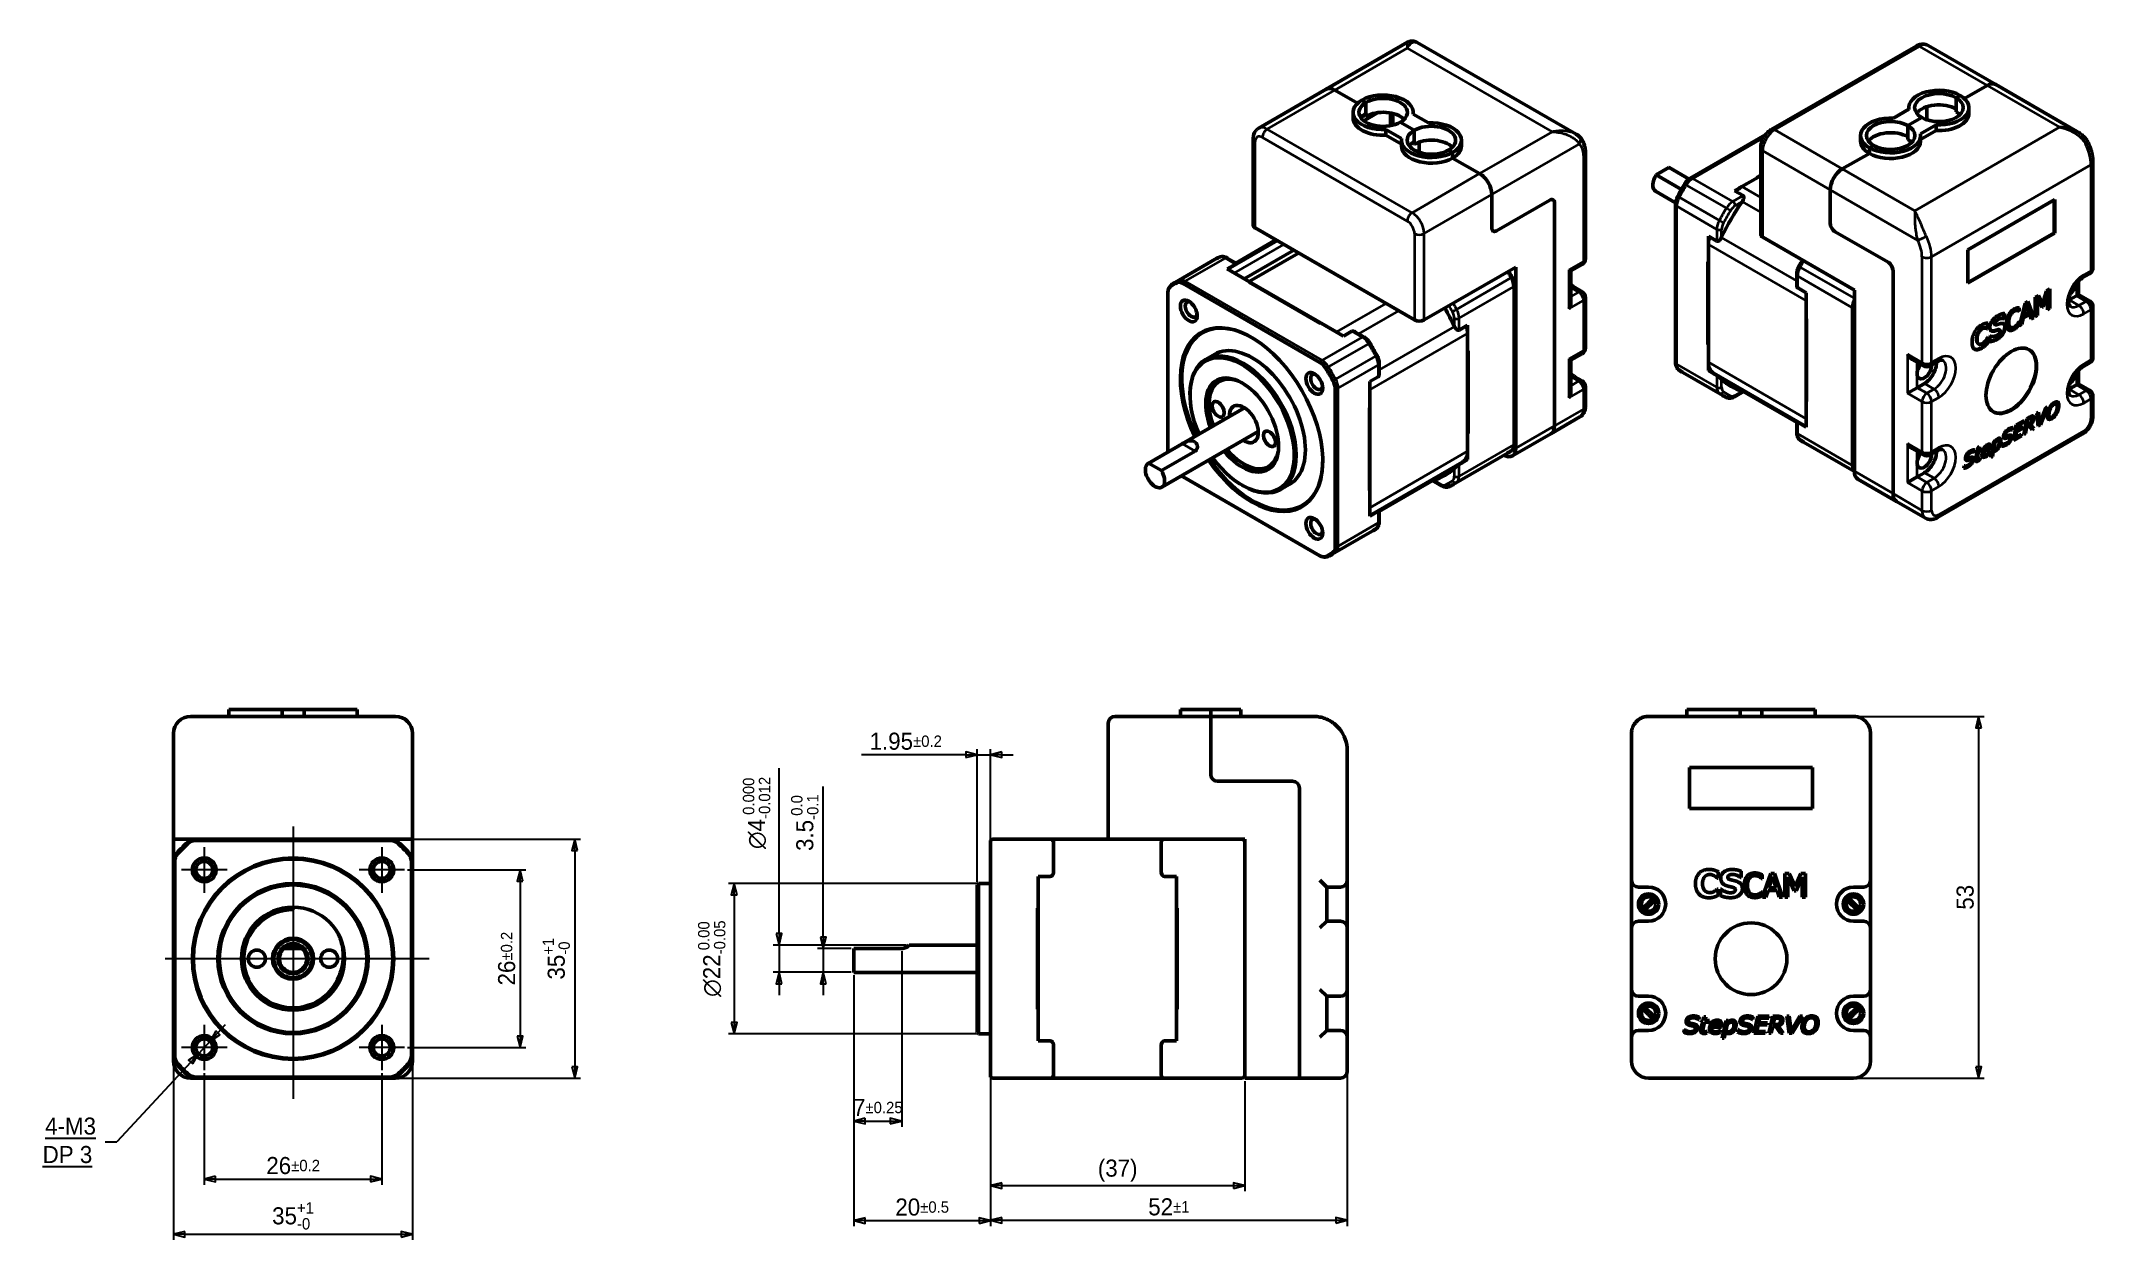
# Model space of a CAD drawing. Header units: millimetres. Extents: x -3 to 1192, y -78 to 258.
# Drawn here: x 29.8 to 330.3, y 52.1 to 227.8 of the extents above; entities that cross this region are included whole.
import ezdxf

# ---------------------------------------------------------------- set-up
doc = ezdxf.new("R2010")
doc.units = ezdxf.units.MM
doc.header["$LTSCALE"] = 0.833333
doc.layers.get('0').update_dxf_attribs({"lineweight": 25})
for name, color, linetype, lineweight in [('경계(ISO)', 7, 'Continuous', 70), ('외형선(ISO)', 7, 'Continuous', 50), ('좁은 외형선(ISO)', 7, 'Continuous', 35)]:
    doc.layers.add(name, color=color, linetype=linetype, lineweight=lineweight)
doc.layers.add('중심 표식(ISO)', color=3, linetype='Continuous', lineweight=25, true_color=0x00ff00)
doc.layers.add('치수(ISO)', color=1, linetype='Continuous', lineweight=25, true_color=0xff0000)
doc.styles.get("Standard").update_dxf_attribs({"font": ''})
doc.styles.add('레이블 문자 (JIS)', font='')
doc.styles.get('Standard').set_extended_font_data('Gulim')
doc.styles.get('레이블 문자 (JIS)').set_extended_font_data('Gulim')
doc.dimstyles.new('복사 대상기본값 (JIS)', dxfattribs={"dimscale": 0.833333, "dimtxt": 3, "dimasz": 2, "dimexe": 1, "dimexo": 0.5, "dimgap": 0.8, "dimtad": 1, "dimdsep": 46, "dimtxsty": '레이블 문자 (JIS)', "dimblk": 'Filled-1', "dimcen": 0.09, "dimdle": 10, "dimclrd": 256, "dimclre": 256, "dimclrt": 256, "dimazin": 2, "dimtfac": 0.666667, "dimtmove": 0, "dimatfit": 3, "dimldrblk": 'OPEN', "dimfxl": 1, "dimtolj": 1, "dimtzin": 0, "dimlwd": -1, "dimlwe": -1, "dimarcsym": 0})

msp = doc.modelspace()

# ---------------------------------------------------------------- blocks, each defined once
blk = doc.blocks.new('Filled-1')
at = {"color": 0}
for p, q in [((0, 0), (-1, 0.25)), ((-1, 0.25), (-1, -0.25)), ((-1, 0), (0, 0)), ((-1, -0.25), (0, 0))]:
    blk.add_line(p, q, dxfattribs=at)
at = {"color": 0, "flags": 128}
blk.add_lwpolyline([(-1, -0.25), (0, 0), (-1, 0.25), (-1, -0.25)], dxfattribs=at)
at = {"color": 0}
blk.add_solid([(-1, -0.25), (0, 0), (-1, 0.25), (-1, -0.25)], dxfattribs=at)
blk = doc.blocks.new('*D13')
at = {"layer": 'Defpoints', "color": 0}
for p in [(49.22, 79.17), (84.22, 79.17), (84.22, 52.97)]:
    blk.add_point(p, dxfattribs=at)
at = {"layer": '치수(ISO)', "color": 7}
for p, q in [((49.22, 78.75), (49.22, 52.13)), ((84.22, 78.75), (84.22, 52.13)), ((50.89, 52.97), (82.55, 52.97))]:
    blk.add_line(p, q, dxfattribs=at)
at = {"layer": '치수(ISO)', "color": 7, "linetype": 'ByBlock', "xscale": 1.666666666666667, "yscale": 1.666666666666667, "zscale": 1.666666666666667, "rotation": 180}
blk.add_blockref('Filled-1', (49.22, 52.97), dxfattribs=at)
at = {"layer": '치수(ISO)', "color": 7, "linetype": 'ByBlock', "xscale": 1.666666666666667, "yscale": 1.666666666666667, "zscale": 1.666666666666667}
blk.add_blockref('Filled-1', (84.22, 52.97), dxfattribs=at)
at = {"layer": '치수(ISO)', "color": 7, "insert": (66.72, 57.67), "char_height": 2.5, "attachment_point": 2, "style": '레이블 문자 (JIS)'}
blk.add_mtext('\\A1;35{\\H1.666667;\\S+1^ -0;}', dxfattribs=at)
blk = doc.blocks.new('_Open')
at = {"color": 0, "linetype": 'ByBlock', "lineweight": -2}
for p, q in [((-1, 0.17), (0, 0)), ((-1, -0.17), (0, 0)), ((0, 0), (-1, 0))]:
    blk.add_line(p, q, dxfattribs=at)
blk = doc.blocks.new('*D14')
at = {"layer": 'Defpoints', "color": 0}
for p in [(53.72, 77.01), (79.72, 77.01), (79.72, 61.06)]:
    blk.add_point(p, dxfattribs=at)
at = {"layer": '치수(ISO)', "color": 7}
for p, q in [((53.72, 76.59), (53.72, 60.22)), ((79.72, 76.59), (79.72, 60.22)), ((55.39, 61.06), (78.05, 61.06))]:
    blk.add_line(p, q, dxfattribs=at)
at = {"layer": '치수(ISO)', "color": 7, "linetype": 'ByBlock', "xscale": 1.666666666666667, "yscale": 1.666666666666667, "zscale": 1.666666666666667, "rotation": 180}
blk.add_blockref('Filled-1', (53.72, 61.06), dxfattribs=at)
at = {"layer": '치수(ISO)', "color": 7, "linetype": 'ByBlock', "xscale": 1.666666666666667, "yscale": 1.666666666666667, "zscale": 1.666666666666667}
blk.add_blockref('Filled-1', (79.72, 61.06), dxfattribs=at)
at = {"layer": '치수(ISO)', "color": 7, "insert": (66.74, 64.29), "char_height": 2.5, "attachment_point": 2, "style": '레이블 문자 (JIS)'}
blk.add_mtext('\\A1;26{\\H1.666667;%%p0.2}', dxfattribs=at)
blk = doc.blocks.new('*D15')
at = {"layer": 'Defpoints', "color": 0}
for p in [(83.22, 110.84), (80.89, 75.84), (107.98, 75.84)]:
    blk.add_point(p, dxfattribs=at)
at = {"layer": '치수(ISO)', "color": 7}
for p, q in [((83.64, 110.84), (108.81, 110.84)), ((107.98, 109.17), (107.98, 77.51)), ((81.31, 75.84), (108.81, 75.84))]:
    blk.add_line(p, q, dxfattribs=at)
at = {"layer": '치수(ISO)', "color": 7, "linetype": 'ByBlock', "xscale": 1.666666666666667, "yscale": 1.666666666666667, "zscale": 1.666666666666667}
for p, rotation in [((107.98, 110.84), 90), ((107.98, 75.84), 270)]:
    blk.add_blockref('Filled-1', p, dxfattribs=dict(at, rotation=rotation))
at = {"layer": '치수(ISO)', "color": 7, "insert": (103.27, 93.34), "char_height": 2.5, "attachment_point": 2, "rotation": 90, "style": '레이블 문자 (JIS)'}
blk.add_mtext('\\A1;35{\\H1.666667;\\S+1^ -0;}', dxfattribs=at)
blk = doc.blocks.new('*D16')
at = {"layer": 'Defpoints', "color": 0}
for p in [(83.05, 106.34), (83.05, 80.34), (99.98, 80.34)]:
    blk.add_point(p, dxfattribs=at)
at = {"layer": '치수(ISO)', "color": 7}
for p, q in [((83.47, 106.34), (100.81, 106.34)), ((99.98, 104.67), (99.98, 82.01)), ((83.47, 80.34), (100.81, 80.34))]:
    blk.add_line(p, q, dxfattribs=at)
at = {"layer": '치수(ISO)', "color": 7, "linetype": 'ByBlock', "xscale": 1.666666666666667, "yscale": 1.666666666666667, "zscale": 1.666666666666667}
for p, rotation in [((99.98, 106.34), 90), ((99.98, 80.34), 270)]:
    blk.add_blockref('Filled-1', p, dxfattribs=dict(at, rotation=rotation))
at = {"layer": '치수(ISO)', "color": 7, "insert": (96.75, 93.35), "char_height": 2.5, "attachment_point": 2, "rotation": 90, "style": '레이블 문자 (JIS)'}
blk.add_mtext('\\A1;26{\\H1.666667;%%p0.2}', dxfattribs=at)
blk = doc.blocks.new('*D17')
at = {"layer": 'Defpoints', "color": 0}
for p in [(168.87, 79.17), (206.12, 75.84), (206.12, 60.09)]:
    blk.add_point(p, dxfattribs=at)
at = {"layer": '치수(ISO)', "color": 7}
for p, q in [((168.87, 78.75), (168.87, 59.26)), ((206.12, 75.42), (206.12, 59.26)), ((170.54, 60.09), (204.46, 60.09))]:
    blk.add_line(p, q, dxfattribs=at)
at = {"layer": '치수(ISO)', "color": 7, "linetype": 'ByBlock', "xscale": 1.666666666666667, "yscale": 1.666666666666667, "zscale": 1.666666666666667, "rotation": 180}
blk.add_blockref('Filled-1', (168.87, 60.09), dxfattribs=at)
at = {"layer": '치수(ISO)', "color": 7, "linetype": 'ByBlock', "xscale": 1.666666666666667, "yscale": 1.666666666666667, "zscale": 1.666666666666667}
blk.add_blockref('Filled-1', (206.12, 60.09), dxfattribs=at)
at = {"layer": '치수(ISO)', "color": 7, "insert": (187.5, 63.91), "char_height": 2.5, "attachment_point": 2, "style": '레이블 문자 (JIS)'}
blk.add_mtext('\\A1;(37)', dxfattribs=at)
blk = doc.blocks.new('*D18')
at = {"layer": 'Defpoints', "color": 0}
for p in [(221.12, 78.34), (168.87, 77.93), (221.12, 55.01)]:
    blk.add_point(p, dxfattribs=at)
at = {"layer": '치수(ISO)', "color": 7}
for p, q in [((168.87, 77.51), (168.87, 54.17)), ((221.12, 77.92), (221.12, 54.17)), ((170.54, 55.01), (219.46, 55.01))]:
    blk.add_line(p, q, dxfattribs=at)
at = {"layer": '치수(ISO)', "color": 7, "linetype": 'ByBlock', "xscale": 1.666666666666667, "yscale": 1.666666666666667, "zscale": 1.666666666666667, "rotation": 180}
blk.add_blockref('Filled-1', (168.87, 55.01), dxfattribs=at)
at = {"layer": '치수(ISO)', "color": 7, "linetype": 'ByBlock', "xscale": 1.666666666666667, "yscale": 1.666666666666667, "zscale": 1.666666666666667}
blk.add_blockref('Filled-1', (221.12, 55.01), dxfattribs=at)
at = {"layer": '치수(ISO)', "color": 7, "insert": (195, 58.24), "char_height": 2.5, "attachment_point": 2, "style": '레이블 문자 (JIS)'}
blk.add_mtext('\\A1;52{\\H1.666667;%%p1}', dxfattribs=at)
blk = doc.blocks.new('*D19')
at = {"layer": 'Defpoints', "color": 0}
for p in [(168.87, 123.21), (168.87, 107.51), (166.92, 104.14)]:
    blk.add_point(p, dxfattribs=at)
at = {"layer": '치수(ISO)', "color": 7}
for p, q in [((166.92, 104.56), (166.92, 124.05)), ((168.87, 107.92), (168.87, 124.05)), ((165.26, 123.21), (149.96, 123.21)), ((166.92, 123.21), (168.87, 123.21)), ((170.54, 123.21), (172.21, 123.21))]:
    blk.add_line(p, q, dxfattribs=at)
at = {"layer": '치수(ISO)', "color": 7, "linetype": 'ByBlock', "xscale": 1.666666666666667, "yscale": 1.666666666666667, "zscale": 1.666666666666667}
blk.add_blockref('Filled-1', (166.92, 123.21), dxfattribs=at)
at = {"layer": '치수(ISO)', "color": 7, "linetype": 'ByBlock', "xscale": 1.666666666666667, "yscale": 1.666666666666667, "zscale": 1.666666666666667, "rotation": 180}
blk.add_blockref('Filled-1', (168.87, 123.21), dxfattribs=at)
at = {"layer": '치수(ISO)', "color": 7, "insert": (156.46, 126.45), "char_height": 2.5, "attachment_point": 2, "style": '레이블 문자 (JIS)'}
blk.add_mtext('\\A1;1.95{\\H1.666667;%%p0.2}', dxfattribs=at)
blk = doc.blocks.new('*D20')
at = {"layer": 'Defpoints', "color": 0}
for p in [(167.12, 104.34), (131.33, 82.34), (167.12, 82.34)]:
    blk.add_point(p, dxfattribs=at)
at = {"layer": '치수(ISO)', "color": 7}
for p, q in [((166.71, 104.34), (130.49, 104.34)), ((131.33, 102.67), (131.33, 84.01)), ((166.71, 82.34), (130.49, 82.34))]:
    blk.add_line(p, q, dxfattribs=at)
at = {"layer": '치수(ISO)', "color": 7, "linetype": 'ByBlock', "xscale": 1.666666666666667, "yscale": 1.666666666666667, "zscale": 1.666666666666667}
for p, rotation in [((131.33, 104.34), 90), ((131.33, 82.34), 270)]:
    blk.add_blockref('Filled-1', p, dxfattribs=dict(at, rotation=rotation))
at = {"layer": '치수(ISO)', "color": 7, "insert": (126.04, 93.34), "char_height": 2.5, "attachment_point": 2, "rotation": 90, "style": '레이블 문자 (JIS)'}
blk.add_mtext('\\A1;{\\fAIGDT|b0|i0;\\ln}\\fGulim|b0|i0;22{\\H1.666667;\\S 0.00^ -0.05;}', dxfattribs=at)
blk = doc.blocks.new('*D21')
at = {"layer": 'Defpoints', "color": 0}
for p in [(156.99, 95.34), (137.9, 91.34), (148.87, 91.34)]:
    blk.add_point(p, dxfattribs=at)
at = {"layer": '치수(ISO)', "color": 7}
for p, q in [((137.9, 97.01), (137.9, 121.27)), ((156.58, 95.34), (137.06, 95.34)), ((137.9, 95.34), (137.9, 91.34)), ((148.46, 91.34), (137.06, 91.34)), ((137.9, 89.67), (137.9, 88.01))]:
    blk.add_line(p, q, dxfattribs=at)
at = {"layer": '치수(ISO)', "color": 7, "linetype": 'ByBlock', "xscale": 1.666666666666667, "yscale": 1.666666666666667, "zscale": 1.666666666666667}
for p, rotation in [((137.9, 95.34), 270), ((137.9, 91.34), 90)]:
    blk.add_blockref('Filled-1', p, dxfattribs=dict(at, rotation=rotation))
at = {"layer": '치수(ISO)', "color": 7, "insert": (132.61, 114.69), "char_height": 2.5, "attachment_point": 2, "rotation": 90, "style": '레이블 문자 (JIS)'}
blk.add_mtext('\\A1;{\\fAIGDT|b0|i0;\\ln}\\fGulim|b0|i0;4{\\H1.666667;\\S 0.000^ -0.012;}', dxfattribs=at)
blk = doc.blocks.new('*D22')
at = {"layer": 'Defpoints', "color": 0}
for p in [(148.87, 94.84), (144.37, 91.34), (148.87, 91.34)]:
    blk.add_point(p, dxfattribs=at)
at = {"layer": '치수(ISO)', "color": 7}
for p, q in [((144.37, 96.51), (144.37, 118.58)), ((148.46, 94.84), (143.54, 94.84)), ((144.37, 94.84), (144.37, 91.34)), ((148.46, 91.34), (143.54, 91.34)), ((144.37, 89.67), (144.37, 88.01))]:
    blk.add_line(p, q, dxfattribs=at)
at = {"layer": '치수(ISO)', "color": 7, "linetype": 'ByBlock', "xscale": 1.666666666666667, "yscale": 1.666666666666667, "zscale": 1.666666666666667}
for p, rotation in [((144.37, 94.84), 270), ((144.37, 91.34), 90)]:
    blk.add_blockref('Filled-1', p, dxfattribs=dict(at, rotation=rotation))
at = {"layer": '치수(ISO)', "color": 7, "insert": (139.67, 113.27), "char_height": 2.5, "attachment_point": 2, "rotation": 90, "style": '레이블 문자 (JIS)'}
blk.add_mtext('\\A1;3.5{\\H1.666667;\\S 0.0^ -0.1;}', dxfattribs=at)
blk = doc.blocks.new('*D23')
at = {"layer": 'Defpoints', "color": 0}
for p in [(148.87, 91.34), (168.87, 77.93), (168.87, 54.98)]:
    blk.add_point(p, dxfattribs=at)
at = {"layer": '치수(ISO)', "color": 7}
for p, q in [((148.87, 90.92), (148.87, 54.14)), ((168.87, 77.51), (168.87, 54.14)), ((150.54, 54.98), (167.21, 54.98))]:
    blk.add_line(p, q, dxfattribs=at)
at = {"layer": '치수(ISO)', "color": 7, "linetype": 'ByBlock', "xscale": 1.666666666666667, "yscale": 1.666666666666667, "zscale": 1.666666666666667, "rotation": 180}
blk.add_blockref('Filled-1', (148.87, 54.98), dxfattribs=at)
at = {"layer": '치수(ISO)', "color": 7, "linetype": 'ByBlock', "xscale": 1.666666666666667, "yscale": 1.666666666666667, "zscale": 1.666666666666667}
blk.add_blockref('Filled-1', (168.87, 54.98), dxfattribs=at)
at = {"layer": '치수(ISO)', "color": 7, "insert": (158.87, 58.21), "char_height": 2.5, "attachment_point": 2, "style": '레이블 문자 (JIS)'}
blk.add_mtext('\\A1;20{\\H1.666667;%%p0.5}', dxfattribs=at)
blk = doc.blocks.new('*D24')
at = {"layer": 'Defpoints', "color": 0}
for p in [(295.26, 128.84), (295.26, 75.84), (313.6, 75.84)]:
    blk.add_point(p, dxfattribs=at)
at = {"layer": '치수(ISO)', "color": 7}
for p, q in [((295.68, 128.84), (314.43, 128.84)), ((313.6, 127.17), (313.6, 77.51)), ((295.68, 75.84), (314.43, 75.84))]:
    blk.add_line(p, q, dxfattribs=at)
at = {"layer": '치수(ISO)', "color": 7, "linetype": 'ByBlock', "xscale": 1.666666666666667, "yscale": 1.666666666666667, "zscale": 1.666666666666667}
for p, rotation in [((313.6, 128.84), 90), ((313.6, 75.84), 270)]:
    blk.add_blockref('Filled-1', p, dxfattribs=dict(at, rotation=rotation))
at = {"layer": '치수(ISO)', "color": 7, "insert": (310.37, 102.34), "char_height": 2.5, "attachment_point": 2, "rotation": 90, "style": '레이블 문자 (JIS)'}
blk.add_mtext('\\A1;53', dxfattribs=at)
blk = doc.blocks.new('*D25')
at = {"layer": 'Defpoints', "color": 0}
for p in [(54.57, 81.26), (52.87, 79.42)]:
    blk.add_point(p, dxfattribs=at)
at = {"layer": '치수(ISO)', "color": 7}
for p, q in [((54.57, 81.26), (52.87, 79.42)), ((55.7, 82.48), (56.84, 83.7)), ((51.74, 78.2), (40.89, 66.49)), ((39.22, 66.49), (40.89, 66.49))]:
    blk.add_line(p, q, dxfattribs=at)
at = {"layer": '치수(ISO)', "color": 7, "linetype": 'ByBlock', "xscale": 1.666666666666667, "yscale": 1.666666666666667, "zscale": 1.666666666666667}
for p, rotation in [((54.57, 81.26), 227.1741107225641), ((52.87, 79.42), 47.17411072256409)]:
    blk.add_blockref('Filled-1', p, dxfattribs=dict(at, rotation=rotation))
at = {"layer": '치수(ISO)', "color": 7, "insert": (33.68, 70.07), "char_height": 2.5, "attachment_point": 2, "style": '레이블 문자 (JIS)'}
blk.add_mtext('\\A1;\\L \\fGulim|b0|i0;4-M3\\P\\fGulim|b0|i0;DP 3\\l', dxfattribs=at)
blk = doc.blocks.new('*D26')
at = {"layer": 'Defpoints', "color": 0}
for p in [(155.87, 94.84), (148.87, 91.34), (155.87, 69.56)]:
    blk.add_point(p, dxfattribs=at)
at = {"layer": '치수(ISO)', "color": 7}
for p, q in [((155.87, 94.42), (155.87, 68.73)), ((148.87, 90.92), (148.87, 68.73)), ((150.54, 69.56), (154.21, 69.56))]:
    blk.add_line(p, q, dxfattribs=at)
at = {"layer": '치수(ISO)', "color": 7, "linetype": 'ByBlock', "xscale": 1.666666666666667, "yscale": 1.666666666666667, "zscale": 1.666666666666667, "rotation": 180}
blk.add_blockref('Filled-1', (148.87, 69.56), dxfattribs=at)
at = {"layer": '치수(ISO)', "color": 7, "linetype": 'ByBlock', "xscale": 1.666666666666667, "yscale": 1.666666666666667, "zscale": 1.666666666666667}
blk.add_blockref('Filled-1', (155.87, 69.56), dxfattribs=at)
at = {"layer": '치수(ISO)', "color": 7, "insert": (152.37, 72.79), "char_height": 2.5, "attachment_point": 2, "style": '레이블 문자 (JIS)'}
blk.add_mtext('\\A1;7{\\H1.666667;%%p0.25}', dxfattribs=at)
blk = doc.blocks.new('경계 Default Border')
at = {"layer": '경계(ISO)'}
for p, q in [((70, 287), (70, 290.9)), ((140, 287), (140, 290.9)), ((280, 287), (280, 290.9)), ((350, 287), (350, 290.9)), ((10, 222.75), (6.1, 222.75)), ((410, 222.75), (413.9, 222.75)), ((10, 74.25), (6.1, 74.25)), ((410, 74.25), (413.9, 74.25)), ((70, 10), (70, 6.1)), ((140, 10), (140, 6.1)), ((280, 10), (280, 6.1)), ((350, 10), (350, 6.1))]:
    blk.add_line(p, q, dxfattribs=at)
at = {"layer": '경계(ISO)', "flags": 128}
for points in [[(210, 297), (210, 287), (207.11, 292), (212.89, 292), (210, 287)], [(10, 10), (10, 287), (410, 287), (410, 10), (10, 10)], [(0, 148.5), (10, 148.5), (5, 151.39), (5, 145.61), (10, 148.5)], [(420, 148.5), (410, 148.5), (415, 151.39), (415, 145.61), (410, 148.5)], [(210, 0), (210, 10), (207.11, 5), (212.89, 5), (210, 10)]]:
    blk.add_lwpolyline(points, dxfattribs=at)
at = {"layer": '경계(ISO)', "char_height": 3.5, "attachment_point": 7}
for s, insert in [('6', (34.01, 287.32)), ('5', (103.98, 287.32)), ('4', (173.88, 287.32)), ('3', (244.01, 287.32)), ('2', (314.01, 287.4)), ('1', (384.47, 287.31)), ('4', (6.73, 258.04)), ('4', (411.03, 258.04)), ('3', (6.86, 183.79)), ('3', (411.16, 183.79)), ('2', (6.86, 109.62)), ('2', (411.16, 109.62)), ('1', (7.32, 35.29)), ('1', (411.62, 35.29)), ('6', (34.01, 6.02)), ('5', (103.98, 6.02)), ('4', (173.88, 6.02)), ('3', (244.01, 6.02)), ('2', (314.01, 6.1)), ('1', (384.47, 6.01))]:
    blk.add_mtext(s, dxfattribs=dict(at, insert=insert))

# ---------------------------------------------------------------- dimensions: what is measured, and where the dimension line sits
at = {"layer": '치수(ISO)', "color": 7}
for base, p1, p2, override, picture, middle in [((168.8739, 123.2122), (166.9239, 104.1391), (168.8739, 107.5077), {"dimgap": 0.8, "dimdec": 2, "dimclrd": 7, "dimclre": 7, "dimclrt": 7, "dimtol": 1, "dimlim": 0, "dimtp": 0.2, "dimtm": 0.2, "dimtdec": 1, "dimtofl": 1, "dimatfit": 1}, '*D19', (156.4587, 123.2122)), ((155.8739, 69.5621), (148.8739, 91.3391), (155.8739, 94.8391), {"dimgap": 0.8, "dimdec": 2, "dimclrd": 7, "dimclre": 7, "dimclrt": 7, "dimtol": 1, "dimlim": 0, "dimtp": 0.25, "dimtm": 0.25, "dimtdec": 2, "dimtofl": 0, "dimatfit": 1}, '*D26', (152.3739, 69.5621)), ((168.8739, 54.9765), (148.8739, 91.3391), (168.8739, 77.9316), {"dimgap": 0.8, "dimdec": 2, "dimclrd": 7, "dimclre": 7, "dimclrt": 7, "dimtol": 1, "dimlim": 0, "dimtp": 0.5, "dimtm": 0.5, "dimtdec": 1, "dimtofl": 0, "dimatfit": 1}, '*D23', (158.8739, 54.9765))]:
    dim = msp.add_linear_dim(base=base, p1=p1, p2=p2, dimstyle='복사 대상기본값 (JIS)', override=override, dxfattribs=at)
    dim.commit()
    dim.dimension.update_dxf_attribs({"geometry": picture, "text_midpoint": middle, "dimtype": 160})
for base, p1, p2, angle, override, picture, middle in [((313.5963, 75.8391), (295.263, 128.8391), (295.263, 75.8391), 90, {"dimgap": 0.8, "dimdec": 2, "dimclrd": 7, "dimclre": 7, "dimclrt": 7, "dimtol": 0, "dimlim": 0, "dimtp": 0, "dimtm": 0, "dimtdec": 2, "dimtofl": 0, "dimatfit": 1}, '*D24', (313.5963, 102.3391)), ((144.3705, 91.3391), (148.8739, 94.8391), (148.8739, 91.3391), 90, {"dimgap": 0.8, "dimdec": 2, "dimclrd": 7, "dimclre": 7, "dimclrt": 7, "dimtol": 1, "dimlim": 0, "dimtp": 0, "dimtm": 0.1, "dimtdec": 1, "dimtofl": 1, "dimatfit": 1}, '*D22', (144.3705, 113.2711)), ((107.9776, 75.8391), (83.2216, 110.8391), (80.8903, 75.8391), 270, {"dimgap": 0.8, "dimdec": 2, "dimclrd": 7, "dimclre": 7, "dimclrt": 7, "dimtol": 1, "dimlim": 0, "dimtp": 1, "dimtm": 1e-09, "dimtdec": 0, "dimtofl": 0, "dimatfit": 1}, '*D15', (107.9776, 93.3391)), ((99.9765, 80.3391), (83.055, 106.3391), (83.055, 80.3391), 90, {"dimgap": 0.8, "dimdec": 2, "dimclrd": 7, "dimclre": 7, "dimclrt": 7, "dimtol": 1, "dimlim": 0, "dimtp": 0.2, "dimtm": 0.2, "dimtdec": 1, "dimtofl": 0, "dimatfit": 1}, '*D16', (99.9765, 93.3474)), ((84.2216, 52.9663), (49.2216, 79.1704), (84.2216, 79.1704), 180, {"dimgap": 0.8, "dimdec": 2, "dimclrd": 7, "dimclre": 7, "dimclrt": 7, "dimtol": 1, "dimlim": 0, "dimtp": 1, "dimtm": 1e-09, "dimtdec": 0, "dimtofl": 0, "dimatfit": 1}, '*D13', (66.7216, 52.9663)), ((221.1239, 55.0057), (168.8739, 77.9316), (221.1239, 78.3391), 180, {"dimgap": 0.8, "dimdec": 0, "dimclrd": 7, "dimclre": 7, "dimclrt": 7, "dimtol": 1, "dimlim": 0, "dimtp": 1, "dimtm": 1, "dimtdec": 0, "dimtofl": 0, "dimatfit": 1}, '*D18', (194.9989, 55.0057)), ((79.7216, 61.0568), (53.7216, 77.0057), (79.7216, 77.0057), 180, {"dimgap": 0.8, "dimdec": 2, "dimclrd": 7, "dimclre": 7, "dimclrt": 7, "dimtol": 1, "dimlim": 0, "dimtp": 0.2, "dimtm": 0.2, "dimtdec": 1, "dimtofl": 0, "dimatfit": 1}, '*D14', (66.7383, 61.0568))]:
    dim = msp.add_linear_dim(base=base, p1=p1, p2=p2, angle=angle, dimstyle='복사 대상기본값 (JIS)', override=override, dxfattribs=at)
    dim.commit()
    dim.dimension.update_dxf_attribs({"geometry": picture, "text_midpoint": middle, "dimtype": 160})
for base, p1, p2, angle, text, override, picture, middle in [((137.8962, 91.3391), (156.9919, 95.3391), (148.8739, 91.3391), 90, '{\\fAIGDT|b0|i0;\\ln}\\fGulim|b0|i0;<>', {"dimgap": 0.8, "dimdec": 2, "dimclrd": 7, "dimclre": 7, "dimclrt": 7, "dimtol": 1, "dimlim": 0, "dimtp": 0, "dimtm": 0.012, "dimtdec": 3, "dimtofl": 1, "dimatfit": 1}, '*D21', (137.8962, 114.6913)), ((131.3252, 82.3391), (167.1239, 104.3391), (167.1239, 82.3391), 90, '{\\fAIGDT|b0|i0;\\ln}\\fGulim|b0|i0;<>', {"dimgap": 0.8, "dimdec": 2, "dimclrd": 7, "dimclre": 7, "dimclrt": 7, "dimtol": 1, "dimlim": 0, "dimtp": 0, "dimtm": 0.05, "dimtdec": 2, "dimtofl": 0, "dimatfit": 1}, '*D20', (131.3252, 93.3391)), ((206.1239, 60.0948), (168.8739, 79.1704), (206.1239, 75.8391), 180, '(<>)', {"dimgap": 0.8, "dimdec": 0, "dimclrd": 7, "dimclre": 7, "dimclrt": 7, "dimtol": 0, "dimlim": 0, "dimtp": 0, "dimtm": 0, "dimtdec": 2, "dimtofl": 0, "dimatfit": 1}, '*D17', (187.4989, 60.0948))]:
    dim = msp.add_linear_dim(base=base, p1=p1, p2=p2, angle=angle, text=text, dimstyle='복사 대상기본값 (JIS)', override=override, dxfattribs=at)
    dim.commit()
    dim.dimension.update_dxf_attribs({"geometry": picture, "text_midpoint": middle, "dimtype": 160})
dim = msp.add_diameter_dim_2p(p1=(54.5714, 81.2558), p2=(52.8719, 79.4223), text='\\L \\fGulim|b0|i0;4-M3\\P\\fGulim|b0|i0;DP 3\\l', dimstyle='복사 대상기본값 (JIS)', override={"dimgap": 0.8, "dimtad": 0, "dimtih": 1, "dimtoh": 1, "dimdec": 2, "dimlfac": 1, "dimclrd": 7, "dimclrt": 7, "dimtol": 0, "dimlim": 0, "dimtp": 0, "dimtm": 0, "dimtdec": 2, "dimatfit": 2, "dimtvp": 0}, dxfattribs=at)
dim.commit()
dim.dimension.update_dxf_attribs({"geometry": '*D25', "text_midpoint": (33.6811, 66.4925), "dimtype": 163})

# ---------------------------------------------------------------- linework, layer by layer
at = {"layer": '외형선(ISO)', "color": 7}
for p, q in [((218.0568, 220.7122), (229.9522, 227.58)), ((231.3785, 227.5573), (254.6615, 214.1148)), ((304.451, 227.0409), (283.2378, 214.7934)), ((316.1005, 221.3997), (306.201, 227.1152)), ((218.0568, 220.7122), (208.1573, 214.9967)), ((222.6409, 218.6634), (219.3068, 220.5884)), ((222.6409, 218.6634), (219.3068, 220.5884)), ((310.2897, 219.4592), (310.8907, 219.8062)), ((310.8907, 219.8062), (310.2897, 219.4592)), ((310.2897, 219.4592), (310.2897, 217.8262)), ((310.2897, 217.4179), (310.2897, 219.4592)), ((311.5164, 219.3509), (314.8505, 221.2759)), ((311.5164, 219.3509), (314.8505, 221.2759)), ((316.1005, 221.3997), (327.9959, 214.5319)), ((221.9779, 216.5059), (221.9779, 217.3224)), ((223.8677, 218.7717), (223.2666, 219.1187)), ((223.2666, 219.1187), (223.8677, 218.7717)), ((225.5987, 217.2808), (223.5391, 216.0917)), ((223.5391, 216.9201), (223.8677, 216.7304)), ((223.8677, 218.7717), (223.8677, 217.1387)), ((223.8677, 216.7304), (223.8677, 218.7717)), ((227.4385, 217.2371), (227.4385, 215.3664)), ((227.7921, 215.4425), (227.7921, 217.1611)), ((233.0289, 215.7687), (230.7578, 217.0799)), ((230.7779, 217.0683), (230.7779, 217.3224)), ((303.3996, 217.7673), (301.1285, 216.4561)), ((303.2186, 215.3767), (305.2692, 216.5606)), ((305.2692, 216.5606), (303.2186, 215.3767)), ((303.3795, 217.7557), (303.3795, 218.0099)), ((306.0117, 218.1543), (306.0117, 216.2325)), ((312.1795, 217.1934), (312.1795, 218.0099)), ((207.3467, 200.7883), (207.3467, 213.444)), ((226.798, 214.7937), (229.0691, 213.4825)), ((226.798, 213.9772), (226.798, 214.7937)), ((229.049, 212.6776), (226.798, 213.9772)), ((230.9387, 214.6892), (228.8881, 215.8731)), ((228.8881, 215.8731), (230.9387, 214.6892)), ((230.9387, 214.6892), (230.9387, 213.0562)), ((230.9387, 212.648), (230.9387, 214.6892)), ((282.391, 214.0367), (271.421, 207.7031)), ((296.3084, 213.1109), (296.3084, 213.9274)), ((303.2186, 215.3767), (303.2186, 213.7437)), ((303.2186, 213.3354), (303.2186, 215.3767)), ((305.0883, 214.1699), (307.3594, 215.4811)), ((307.3594, 214.6646), (305.1084, 213.365)), ((305.1084, 213.1109), (305.1084, 213.9274)), ((307.3594, 214.6646), (307.3594, 215.4811)), ((229.049, 212.4234), (229.049, 213.2399)), ((230.6102, 212.8376), (230.9387, 212.648)), ((231.6812, 211.4625), (231.6812, 212.9761)), ((236.5602, 211.4436), (235.9592, 211.7906)), ((235.9592, 211.7906), (236.5602, 211.4436)), ((236.5602, 210.6271), (236.5602, 211.4436)), ((236.5602, 210.6271), (236.5602, 211.4436)), ((240.52, 208.3409), (236.5602, 210.6271)), ((240.52, 208.3409), (236.5602, 210.6271)), ((237.849, 212.4234), (237.849, 213.2399)), ((256.0157, 211.4028), (256.0157, 195.8894)), ((281.6772, 199.4346), (281.6772, 212.0903)), ((293.6373, 209.0284), (297.5971, 211.3146)), ((293.6373, 209.0284), (297.5971, 211.3146)), ((297.5971, 212.1311), (298.1982, 212.4781)), ((298.1982, 212.4781), (297.5971, 212.1311)), ((297.5971, 211.3146), (297.5971, 212.1311)), ((297.5971, 211.3146), (297.5971, 212.1311)), ((266.3622, 208.1822), (268.233, 209.2623)), ((270.0844, 206.0331), (266.3622, 208.1822)), ((268.233, 209.2623), (271.1968, 207.5512)), ((271.2001, 207.5538), (268.2976, 209.2295)), ((277.8656, 205.8422), (281.1574, 207.7427)), ((278.9179, 206.4497), (281.6772, 208.0428)), ((281.0867, 207.7835), (281.6772, 208.1245)), ((281.0867, 207.7835), (281.1574, 207.7427)), ((330.3462, 194.5356), (330.3462, 210.049)), ((242.2878, 200.3801), (242.2878, 205.2791)), ((242.2878, 200.3801), (242.2878, 205.2791)), ((250.7731, 204.4626), (242.9949, 199.9719)), ((250.7731, 204.4626), (242.9949, 199.9719)), ((269.2001, 204.0897), (266.2976, 205.7654)), ((277.8656, 205.8422), (279.1031, 205.1278)), ((291.8696, 201.0676), (291.8696, 205.9666)), ((291.8696, 201.0676), (291.8696, 205.9666)), ((312.0221, 197.1892), (324.75, 204.5377)), ((324.6793, 204.4969), (324.6793, 199.6795)), ((324.75, 204.5377), (324.75, 199.6387)), ((251.4802, 204.0543), (251.4802, 171.3945)), ((251.4802, 204.0543), (251.4802, 171.3945)), ((269.1812, 203.8237), (269.1812, 180.6864)), ((204.8172, 195.2385), (210.6812, 198.624)), ((207.6396, 200.3801), (230.9741, 186.9079)), ((274.0151, 195.372), (274.0151, 199.1729)), ((275.2526, 198.4585), (274.0151, 199.1729)), ((295.4051, 191.2696), (281.9701, 199.0263)), ((300.3549, 195.3521), (292.5767, 199.8428)), ((300.3549, 195.3521), (292.5767, 199.8428)), ((324.6793, 199.6795), (312.0221, 192.3719)), ((324.75, 199.6387), (312.0221, 192.2902)), ((324.75, 199.6387), (324.6793, 199.6795)), ((201.7964, 195.8038), (195.9274, 192.4153)), ((204.8741, 195.2056), (203.5277, 195.983)), ((213.2951, 197.1149), (206.0473, 192.9303)), ((206.757, 192.5206), (214.0048, 196.7051)), ((273.9444, 183.3297), (273.9444, 195.4128)), ((274.0151, 195.372), (273.9444, 195.4128)), ((274.0151, 197.9579), (274.0151, 180.703)), ((312.0221, 192.2902), (312.0221, 197.1892)), ((204.7725, 195.0951), (203.5351, 194.3807)), ((206.8269, 192.4802), (203.5351, 194.3807)), ((206.0473, 192.9303), (204.5874, 193.7732)), ((206.8269, 192.4802), (206.7562, 192.4394)), ((217.2204, 186.3979), (206.7562, 192.4394)), ((219.5306, 185.1457), (206.757, 192.5206)), ((245.8233, 194.6646), (232.3883, 186.9079)), ((245.8233, 194.6646), (245.8233, 168.1285)), ((253.8944, 194.0873), (253.6015, 194.2564)), ((253.8944, 194.0873), (255.5157, 195.0233)), ((253.8944, 189.5265), (253.8944, 194.0873)), ((286.9502, 193.5506), (286.9502, 191.9958)), ((301.062, 194.1274), (301.062, 161.4675)), ((301.062, 194.1274), (301.062, 161.4675)), ((328.2249, 192.6314), (328.2249, 190.6222)), ((328.7856, 193.0572), (329.8462, 193.6696)), ((194.8507, 167.8219), (194.8507, 190.9591)), ((197.0905, 192.2523), (217.128, 180.6837)), ((245.6162, 168.8073), (245.6162, 191.9446)), ((254.4551, 191.6523), (255.5157, 191.0399)), ((256.0157, 190.1739), (256.0157, 182.8254)), ((288.334, 190.9059), (287.0966, 191.6204)), ((288.334, 190.9059), (288.334, 187.1049)), ((288.334, 189.6909), (288.334, 172.4359)), ((295.4051, 191.2696), (295.4051, 164.7335)), ((319.5899, 186.045), (320.4242, 189.3844)), ((320.4242, 189.3844), (320.8293, 189.6183)), ((320.7824, 189.5913), (321.5929, 187.2831)), ((320.8293, 189.6183), (321.6636, 187.2423)), ((321.8983, 190.2355), (322.3475, 190.4949)), ((321.8983, 187.3778), (321.8983, 190.2355)), ((322.2051, 190.0167), (322.1344, 190.0575)), ((322.1344, 190.0575), (322.1344, 187.5958)), ((322.2051, 190.0167), (322.2051, 187.5549)), ((322.8449, 188.7117), (322.2051, 190.0167)), ((322.3085, 190.4724), (322.8945, 189.3014)), ((322.3475, 190.4949), (322.9652, 189.2605)), ((322.9652, 189.2605), (323.5629, 191.1966)), ((323.6205, 190.9155), (322.9747, 188.8683)), ((323.6912, 190.8747), (323.0454, 188.8275)), ((323.5629, 191.1966), (324.0202, 191.4606)), ((323.6912, 190.8747), (323.6205, 190.9155)), ((323.6912, 188.413), (323.6912, 190.8747)), ((323.9494, 191.4198), (323.9494, 188.6437)), ((324.0202, 191.4606), (324.0202, 188.6028)), ((327.932, 190.4531), (326.8714, 189.8407)), ((327.932, 190.4531), (328.2249, 190.6222)), ((328.2249, 190.6222), (329.8462, 189.6861)), ((217.2204, 186.3979), (217.2911, 186.4387)), ((220.5828, 184.5382), (217.2911, 186.4387)), ((288.4048, 187.0641), (288.334, 187.1049)), ((288.4048, 187.0641), (288.4048, 174.9811)), ((314.9015, 186.4351), (314.9015, 185.6986)), ((314.9722, 186.4359), (314.9722, 185.6578)), ((317.3081, 187.1675), (317.2463, 187.1318)), ((317.317, 187.0909), (317.2463, 187.1318)), ((317.3081, 187.8662), (317.3081, 187.1675)), ((317.3789, 187.1267), (317.3081, 187.1675)), ((317.3789, 187.1267), (317.317, 187.0909)), ((317.3789, 187.873), (317.3789, 187.1267)), ((319.479, 188.272), (319.453, 188.2569)), ((319.5237, 188.2161), (319.453, 188.2569)), ((319.479, 188.6911), (319.479, 188.272)), ((319.5497, 188.2312), (319.479, 188.272)), ((319.479, 186.5795), (319.479, 186.2572)), ((319.5497, 188.2312), (319.5237, 188.2161)), ((319.5257, 186.6564), (319.5497, 186.6703)), ((319.5497, 188.6897), (319.5497, 188.2312)), ((319.5497, 186.6703), (319.5497, 186.2164)), ((320.0767, 187.2067), (319.8521, 186.2781)), ((320.1474, 187.1659), (319.9228, 186.2372)), ((321.0213, 187.7521), (320.0767, 187.2067)), ((320.1474, 187.1659), (320.0767, 187.2067)), ((321.092, 187.7113), (320.1474, 187.1659)), ((320.548, 189.1485), (320.1669, 187.583)), ((320.2376, 187.5422), (320.1669, 187.583)), ((320.6187, 189.1077), (320.2376, 187.5422)), ((320.2376, 187.5422), (321.0018, 187.9834)), ((320.6187, 189.1077), (320.548, 189.1485)), ((321.0018, 187.9834), (320.6187, 189.1077)), ((321.092, 187.7113), (321.0213, 187.7521)), ((321.3166, 187.042), (321.092, 187.7113)), ((321.5929, 187.2831), (321.2937, 187.1104)), ((321.6636, 187.2423), (321.3166, 187.042)), ((321.6636, 187.2423), (321.5929, 187.2831)), ((322.1344, 187.5958), (321.8983, 187.4594)), ((322.2051, 187.5549), (321.8983, 187.3778)), ((322.2051, 187.5549), (322.1344, 187.5958)), ((322.9747, 188.8683), (322.8137, 188.7753)), ((323.0454, 188.8275), (322.8449, 188.7117)), ((322.9652, 189.2605), (322.8945, 189.3014)), ((323.0454, 188.8275), (322.9747, 188.8683)), ((323.9494, 188.6437), (323.6912, 188.4946)), ((324.0202, 188.6028), (323.6912, 188.413)), ((324.0202, 188.6028), (323.9494, 188.6437)), ((330.3462, 181.4717), (330.3462, 188.8201)), ((220.5828, 184.5382), (221.8203, 185.2526)), ((223.5651, 184.4143), (222.2187, 185.1917)), ((238.7523, 186.136), (237.5148, 185.4215)), ((238.7523, 186.136), (238.7523, 182.335)), ((238.7523, 184.9209), (238.7523, 167.666)), ((273.9444, 183.3297), (274.0151, 183.2889)), ((313.6085, 183.3827), (313.5377, 183.4235)), ((314.9015, 185.6986), (314.8304, 185.6576)), ((314.9011, 185.6167), (314.8304, 185.6576)), ((314.9722, 185.6578), (314.9011, 185.6167)), ((314.9722, 185.6578), (314.9015, 185.6986)), ((314.9015, 184.3159), (314.9015, 183.6368)), ((314.9722, 183.596), (314.9015, 183.6368)), ((314.908, 184.3265), (314.9722, 184.3636)), ((314.9722, 184.3636), (314.9722, 183.596)), ((315.238, 184.5038), (315.3022, 184.5409)), ((315.238, 183.7257), (315.238, 184.5038)), ((316.0414, 186.2112), (315.9706, 186.252)), ((316.7024, 185.4384), (316.6316, 185.4792)), ((318.2849, 185.8033), (318.2142, 185.8441)), ((319.2208, 185.8644), (319.1501, 185.9052)), ((319.5497, 186.2164), (319.479, 186.2572)), ((319.9228, 186.2372), (319.5899, 186.045)), ((319.8521, 186.2781), (319.6137, 186.1404)), ((319.9228, 186.2372), (319.8521, 186.2781)), ((201.7153, 181.9005), (200.3718, 181.1249)), ((225.8172, 178.9589), (225.8172, 180.5136)), ((238.823, 182.3758), (238.7523, 182.335)), ((238.823, 182.3758), (238.823, 170.2928)), ((253.8944, 181.0233), (253.6015, 181.1924)), ((253.8944, 181.0233), (255.5157, 181.9594)), ((253.8944, 176.4626), (253.8944, 181.0233)), ((274.0151, 179.4879), (274.0151, 183.2889)), ((303.8904, 181.1335), (305.5117, 180.1974)), ((306.5117, 180.1974), (307.5724, 180.8098)), ((328.7856, 179.9933), (329.8462, 180.6056)), ((225.6708, 178.5834), (224.4333, 177.8689)), ((224.4333, 174.0679), (224.4333, 177.8689)), ((254.4551, 178.5883), (255.5157, 177.976)), ((276.1269, 175.8418), (270.2579, 179.2302)), ((274.0151, 179.4879), (275.2526, 178.7735)), ((275.8895, 178.2882), (286.9502, 171.9024)), ((305.6582, 177.5933), (304.5975, 176.9809)), ((327.932, 177.3892), (326.8714, 176.7768)), ((327.932, 177.3892), (328.2249, 177.5583)), ((328.2249, 179.5674), (328.2249, 177.5583)), ((328.2249, 177.5583), (329.8462, 176.6222)), ((198.0936, 175.926), (198.0936, 176.0893)), ((200.8867, 174.5992), (200.8867, 174.8442)), ((219.3678, 176.8042), (219.3678, 153.6669)), ((224.4333, 176.6539), (224.4333, 159.3989)), ((256.0157, 177.1099), (256.0157, 174.2522)), ((279.1477, 176.4071), (277.8582, 175.6626)), ((288.334, 175.0219), (288.4048, 174.9811)), ((288.334, 175.0219), (288.334, 171.2209)), ((303.1833, 176.1644), (304.5975, 176.9809)), ((324.9737, 174.6018), (324.903, 174.6426)), ((330.3462, 172.8984), (330.3462, 175.7562)), ((206.0959, 174.0374), (191.9671, 165.8801)), ((205.9779, 174.0987), (206.09, 174.034)), ((224.4333, 174.0679), (224.3626, 174.0271)), ((224.3626, 161.9441), (224.3626, 174.0271)), ((250.9624, 170.25), (255.2051, 172.6995)), ((286.9502, 171.9681), (286.9502, 170.4133)), ((287.0966, 171.9353), (288.334, 171.2209)), ((318.6927, 169.2538), (319.1011, 171.5308)), ((319.1011, 171.5308), (320.2642, 172.2023)), ((319.2195, 171.4508), (319.104, 170.806)), ((319.2902, 171.41), (319.1747, 170.7651)), ((320.1474, 171.9865), (319.2195, 171.4508)), ((319.2902, 171.41), (319.2195, 171.4508)), ((320.2181, 171.9457), (319.2902, 171.41)), ((320.1771, 172.152), (320.1474, 171.9865)), ((320.2181, 171.9457), (320.1474, 171.9865)), ((320.2642, 172.2023), (320.2181, 171.9457)), ((320.2296, 170.1411), (320.638, 172.4181)), ((320.8963, 171.4242), (320.5601, 171.23)), ((320.7592, 172.3465), (320.6034, 171.4717)), ((320.6741, 171.4308), (320.6034, 171.4717)), ((320.967, 171.3833), (320.6308, 171.1892)), ((320.638, 172.4181), (321.1185, 172.6956)), ((320.8299, 172.3056), (320.6741, 171.4308)), ((320.6741, 171.4308), (320.9223, 171.5741)), ((321.0247, 172.4998), (320.7592, 172.3465)), ((320.8299, 172.3056), (320.7592, 172.3465)), ((321.0955, 172.4589), (320.8299, 172.3056)), ((320.967, 171.3833), (320.8963, 171.4242)), ((321.4317, 170.8351), (320.967, 171.3833)), ((321.1979, 171.5816), (321.1272, 171.6225)), ((321.1272, 171.6225), (321.6366, 171.0351)), ((321.1979, 171.5816), (321.7073, 170.9943)), ((321.3857, 172.5323), (321.315, 172.5731)), ((322.1013, 173.2629), (322.3452, 173.4038)), ((322.3365, 171.3575), (322.1013, 173.2629)), ((322.2834, 173.3681), (322.4707, 171.7633)), ((322.5789, 171.5791), (322.3271, 171.4337)), ((322.6496, 171.5383), (322.3365, 171.3575)), ((322.3452, 173.4038), (322.5414, 171.7224)), ((322.5414, 171.7224), (322.4707, 171.7633)), ((322.5414, 171.7224), (323.4534, 174.0436)), ((323.5889, 174.1218), (322.5789, 171.5791)), ((322.6496, 171.5383), (322.5789, 171.5791)), ((323.7016, 174.1869), (322.6496, 171.5383)), ((323.4534, 174.0436), (323.7016, 174.1869)), ((324.0358, 172.658), (323.9651, 172.6988)), ((192.0317, 165.9129), (196.9814, 168.7706)), ((208.0959, 170.5733), (193.9671, 162.416)), ((238.7523, 170.2519), (238.823, 170.2928)), ((238.7523, 170.2519), (238.7523, 166.4509)), ((245.3056, 166.984), (250.9624, 170.25)), ((287.971, 169.0036), (295.4052, 164.7114)), ((307.5724, 157.9478), (328.7856, 170.1953)), ((313.4904, 168.2215), (313.7141, 168.3506)), ((313.6271, 168.3004), (313.5554, 167.9007)), ((313.7141, 168.3506), (313.6261, 167.8599)), ((315.0629, 168.4493), (314.9922, 168.4901)), ((315.3852, 166.7793), (315.8051, 169.118)), ((315.8816, 168.8672), (315.7085, 167.8991)), ((315.9523, 168.8264), (315.7792, 167.8582)), ((315.8051, 169.118), (316.0274, 169.2463)), ((315.9523, 168.8264), (315.8816, 168.8672)), ((315.9405, 169.1961), (315.9249, 169.1088)), ((315.9956, 169.068), (315.9249, 169.1088)), ((316.0274, 169.2463), (315.9956, 169.068)), ((316.5374, 169.276), (316.4667, 169.3168)), ((317.0087, 168.4148), (317.0664, 168.7597)), ((317.0664, 168.7597), (317.0823, 168.7689)), ((317.5512, 169.886), (317.4805, 169.9268)), ((318.1486, 169.7051), (318.0779, 169.7459)), ((318.4806, 170.8493), (318.4633, 170.8393)), ((318.534, 170.7985), (318.4633, 170.8393)), ((318.5263, 171.1251), (318.4806, 170.8493)), ((318.5513, 170.8085), (318.4806, 170.8493)), ((318.5513, 170.8085), (318.534, 170.7985)), ((318.6047, 171.1309), (318.5513, 170.8085)), ((319.8573, 169.9261), (318.6927, 169.2538)), ((319.7866, 169.967), (318.7091, 169.3449)), ((319.0578, 170.5493), (318.9034, 169.687)), ((318.9741, 169.6462), (318.9034, 169.687)), ((319.1285, 170.5085), (318.9741, 169.6462)), ((318.9741, 169.6462), (319.9035, 170.1828)), ((319.9872, 171.0859), (319.0578, 170.5493)), ((319.1285, 170.5085), (319.0578, 170.5493)), ((319.1747, 170.7651), (319.104, 170.806)), ((320.0579, 171.0451), (319.1285, 170.5085)), ((319.1747, 170.7651), (320.1041, 171.3017)), ((319.8164, 170.1325), (319.7866, 169.967)), ((319.8573, 169.9261), (319.7866, 169.967)), ((319.9035, 170.1828), (319.8573, 169.9261)), ((320.017, 171.2514), (319.9872, 171.0859)), ((320.0579, 171.0451), (319.9872, 171.0859)), ((320.1041, 171.3017), (320.0579, 171.0451)), ((320.4677, 170.2786), (320.2296, 170.1411)), ((320.397, 170.3194), (320.2459, 170.2322)), ((320.5601, 171.23), (320.397, 170.3194)), ((320.4677, 170.2786), (320.397, 170.3194)), ((320.6308, 171.1892), (320.4677, 170.2786)), ((320.6308, 171.1892), (320.5601, 171.23)), ((321.6366, 171.0351), (321.3852, 170.8899)), ((321.7073, 170.9943), (321.4317, 170.8351)), ((321.7073, 170.9943), (321.6366, 171.0351)), ((193.9025, 164.8327), (192.0317, 165.9129)), ((198.8523, 167.6905), (193.9025, 164.8327)), ((205.9779, 165.7811), (206.1374, 165.689)), ((236.6405, 162.8048), (244.5954, 167.3976)), ((237.5148, 165.7365), (238.7523, 166.4509)), ((303.8904, 168.0695), (305.5117, 167.1334)), ((306.5117, 167.1334), (307.5724, 167.7458)), ((311.424, 165.1905), (311.4817, 165.5354)), ((311.4817, 165.5354), (311.4976, 165.5446)), ((311.9665, 166.6616), (311.8958, 166.7025)), ((312.5639, 166.4808), (312.4932, 166.5216)), ((312.8959, 167.625), (312.8786, 167.615)), ((312.9493, 167.5741), (312.8786, 167.615)), ((312.9416, 167.9008), (312.8959, 167.625)), ((312.9666, 167.5841), (312.8959, 167.625)), ((312.9666, 167.5841), (312.9493, 167.5741)), ((313.02, 167.9066), (312.9666, 167.5841)), ((313.1961, 166.5802), (313.3606, 167.4983)), ((313.2105, 167.4117), (313.2509, 167.6433)), ((313.3606, 167.4983), (313.2105, 167.4117)), ((313.2899, 167.5391), (313.2263, 167.5025)), ((313.2509, 167.6433), (313.4024, 167.7308)), ((313.3606, 167.4983), (313.2899, 167.5391)), ((313.5135, 167.6683), (313.3707, 166.8793)), ((313.4537, 166.4647), (313.3829, 166.5056)), ((313.4024, 167.7308), (313.4904, 168.2215)), ((313.5842, 167.6275), (313.4414, 166.8385)), ((313.9753, 167.9349), (313.5135, 167.6683)), ((313.5842, 167.6275), (313.5135, 167.6683)), ((313.6261, 167.8599), (313.5554, 167.9007)), ((314.046, 167.8941), (313.5842, 167.6275)), ((313.6261, 167.8599), (314.0864, 168.1257)), ((313.7455, 166.605), (313.7242, 166.4802)), ((313.7949, 166.4394), (313.7242, 166.4802)), ((313.8368, 166.6852), (313.7949, 166.4394)), ((313.8252, 166.6785), (313.8368, 166.6852)), ((313.9999, 168.0757), (313.9753, 167.9349)), ((314.046, 167.8941), (313.9753, 167.9349)), ((314.0864, 168.1257), (314.046, 167.8941)), ((315.2395, 168.0849), (314.261, 167.52)), ((314.3318, 167.4792), (314.261, 167.52)), ((314.3635, 167.6874), (314.2928, 167.7283)), ((315.3102, 168.044), (314.3318, 167.4792)), ((314.4129, 167.082), (314.3422, 167.1228)), ((314.3635, 167.6874), (315.124, 168.1265)), ((314.9494, 167.0992), (314.8787, 167.1401)), ((315.1314, 167.513), (315.1067, 167.3583)), ((315.1774, 167.3175), (315.1067, 167.3583)), ((315.2265, 167.6241), (315.1774, 167.3175)), ((315.2135, 167.6166), (315.2265, 167.6241)), ((315.3102, 168.044), (315.2395, 168.0849)), ((315.6089, 166.9084), (315.3852, 166.7793)), ((315.5382, 166.9493), (315.4016, 166.8704)), ((315.6666, 167.6683), (315.5382, 166.9493)), ((315.6089, 166.9084), (315.5382, 166.9493)), ((315.7373, 167.6275), (315.6089, 166.9084)), ((315.7373, 167.6275), (315.6666, 167.6683)), ((315.7792, 167.8582), (315.7085, 167.8991)), ((217.128, 152.3738), (197.0905, 163.9424)), ((205.7304, 162.6988), (205.8718, 162.6171)), ((212.7153, 162.848), (211.3718, 162.0723)), ((225.8172, 158.8654), (236.8779, 165.2513)), ((233.6196, 163.3701), (234.9092, 162.6256)), ((295.9229, 163.589), (301.5797, 160.323)), ((303.1833, 163.1005), (304.5975, 163.917)), ((305.6582, 164.5294), (304.5975, 163.917)), ((224.3626, 161.9441), (224.4333, 161.9849)), ((224.4333, 158.1839), (224.4333, 161.9849)), ((301.5797, 160.323), (305.8224, 157.8736)), ((224.4333, 158.1839), (225.6708, 158.8983)), ((225.8172, 157.3763), (225.8172, 158.9311)), ((224.7964, 155.9666), (218.9274, 152.5782)), ((65.1158, 129.8391), (57.3216, 129.8391)), ((57.3216, 128.8391), (57.3216, 129.8391)), ((57.3216, 128.8391), (57.3216, 129.8391)), ((65.1158, 129.8391), (68.3275, 129.8391)), ((65.1158, 128.8391), (65.1158, 129.8391)), ((76.1216, 129.8391), (68.3275, 129.8391)), ((68.3275, 128.8391), (68.3275, 129.8391)), ((76.1216, 128.8391), (76.1216, 129.8391)), ((76.1216, 128.8391), (76.1216, 129.8391)), ((201.1239, 129.8391), (196.7239, 129.8391)), ((196.7239, 128.8391), (196.7239, 129.8391)), ((201.1239, 128.8391), (201.1239, 129.8391)), ((201.1239, 128.8391), (201.1239, 129.8391)), ((205.5239, 129.8391), (201.1239, 129.8391)), ((205.5239, 128.8391), (205.5239, 129.8391)), ((270.863, 128.8391), (270.863, 129.8391)), ((270.863, 128.8391), (270.863, 129.8391)), ((278.6571, 129.8391), (270.863, 129.8391)), ((278.6571, 129.8391), (281.8688, 129.8391)), ((278.6571, 128.8391), (278.6571, 129.8391)), ((289.663, 129.8391), (281.8688, 129.8391)), ((281.8688, 128.8391), (281.8688, 129.8391)), ((289.663, 128.8391), (289.663, 129.8391)), ((289.663, 128.8391), (289.663, 129.8391)), ((49.2216, 126.3391), (49.2216, 110.8391)), ((81.7216, 128.8391), (51.7216, 128.8391)), ((84.2216, 110.8391), (84.2216, 126.3391)), ((186.1239, 126.3391), (186.1239, 127.8391)), ((186.1239, 126.3391), (186.1239, 110.8391)), ((201.1239, 128.8391), (187.1239, 128.8391)), ((201.1239, 128.8391), (201.1239, 126.3391)), ((201.1239, 126.3391), (201.1239, 128.8391)), ((216.1239, 128.8391), (201.1239, 128.8391)), ((201.1239, 120.3391), (201.1239, 126.3391)), ((201.1239, 120.3391), (201.1239, 126.3391)), ((262.763, 123.8391), (262.763, 126.3391)), ((295.263, 128.8391), (265.263, 128.8391)), ((297.763, 126.3391), (297.763, 123.8391)), ((221.1239, 104.8391), (221.1239, 123.8391)), ((262.763, 123.8391), (262.763, 104.8391)), ((297.763, 104.8391), (297.763, 123.8391)), ((271.263, 121.3391), (289.263, 121.3391)), ((271.263, 115.3391), (271.263, 121.3391)), ((289.263, 121.3391), (289.263, 115.3391)), ((213.1239, 119.3391), (202.1239, 119.3391)), ((213.1239, 119.3391), (202.1239, 119.3391)), ((214.1239, 118.3391), (214.1239, 78.3391)), ((214.1239, 118.3391), (214.1239, 78.3391)), ((289.263, 115.3391), (271.263, 115.3391)), ((50.2216, 110.8391), (49.2216, 110.8391)), ((49.2216, 107.5077), (49.2216, 110.8391)), ((50.2216, 110.8391), (52.553, 110.8391)), ((80.8903, 110.8391), (52.553, 110.8391)), ((52.553, 110.6753), (80.8903, 110.6753)), ((80.8903, 110.8391), (83.2216, 110.8391)), ((84.2216, 110.8391), (83.2216, 110.8391)), ((84.2216, 110.8391), (84.2216, 107.5077)), ((168.8739, 110.6753), (168.8739, 110.1943)), ((168.8739, 110.1943), (168.8739, 108.7466)), ((168.8739, 108.7466), (168.8739, 107.5077)), ((177.6239, 110.8391), (169.3239, 110.8391)), ((186.1239, 110.8391), (177.6239, 110.8391)), ((178.1239, 109.9462), (178.1239, 110.3391)), ((178.1239, 108.5197), (178.1239, 109.9462)), ((178.1239, 107.5077), (178.1239, 108.5197)), ((187.1239, 110.8391), (186.1239, 110.8391)), ((206.1239, 110.8391), (187.1239, 110.8391)), ((193.8739, 110.3391), (193.8739, 109.9462)), ((193.8739, 109.9462), (193.8739, 108.5197)), ((193.8739, 108.5197), (193.8739, 107.5077)), ((206.1239, 110.8391), (206.1239, 78.3391)), ((49.2216, 107.5077), (49.2216, 79.1704)), ((49.3855, 79.1704), (49.3855, 107.5077)), ((84.0578, 107.5077), (84.0578, 79.1704)), ((84.2216, 79.1704), (84.2216, 107.5077)), ((168.8739, 107.5077), (168.8739, 79.1704)), ((175.8739, 100.7384), (175.8739, 105.3936)), ((177.6239, 105.3936), (175.8739, 105.3936)), ((178.1239, 106.0891), (178.1239, 107.5077)), ((193.8739, 107.5077), (193.8739, 106.0891)), ((196.1239, 105.3936), (194.3739, 105.3936)), ((196.1239, 105.3936), (196.1239, 100.7384)), ((275.435, 106.083), (275.435, 105.13)), ((278.8385, 105.2272), (278.751, 105.2272)), ((278.8385, 106.1413), (278.8385, 105.2272)), ((281.9086, 105.6065), (281.9086, 105.0449)), ((281.9653, 102.3391), (283.1453, 105.8391)), ((283.4204, 105.3626), (282.8815, 103.7147)), ((283.1453, 105.8391), (283.7182, 105.8391)), ((283.9621, 103.7147), (283.4204, 105.3626)), ((283.7182, 105.8391), (284.8981, 102.3391)), ((285.2299, 105.8391), (285.8653, 105.8391)), ((285.2299, 102.3391), (285.2299, 105.8391)), ((285.6639, 105.3541), (285.6639, 102.3391)), ((286.5687, 103.3034), (285.6639, 105.3541)), ((285.8653, 105.8391), (286.7388, 103.8905)), ((286.7388, 103.8905), (287.5841, 105.8391)), ((287.7656, 105.3541), (286.8523, 103.3034)), ((287.5841, 105.8391), (288.2307, 105.8391)), ((287.7656, 102.3391), (287.7656, 105.3541)), ((288.2307, 105.8391), (288.2307, 102.3391)), ((166.9239, 104.1391), (167.1239, 104.3391)), ((166.9239, 104.1391), (166.9239, 82.5391)), ((167.1239, 104.3391), (167.1239, 82.3391)), ((168.8739, 104.3391), (167.1239, 104.3391)), ((175.8739, 103.9055), (175.8739, 82.7726)), ((196.1239, 103.9055), (196.1239, 82.7726)), ((218.1239, 103.8391), (217.1239, 104.8391)), ((218.1239, 103.8391), (220.1239, 103.8391)), ((218.1239, 101.3391), (218.1239, 103.8391)), ((221.1239, 97.8391), (221.1239, 104.8391)), ((262.763, 104.8391), (262.763, 97.8391)), ((263.763, 103.8391), (265.263, 103.8391)), ((275.435, 105.13), (275.3345, 105.13)), ((275.3442, 103.5449), (275.435, 103.5449)), ((275.435, 103.5449), (275.435, 102.6049)), ((275.811, 103.5287), (275.9017, 103.5287)), ((275.811, 102.5757), (275.811, 103.5287)), ((281.9086, 105.0449), (281.8718, 105.0449)), ((281.8746, 103.1332), (281.9086, 103.1332)), ((281.9086, 103.1332), (281.9086, 102.5773)), ((282.4362, 102.3391), (281.9653, 102.3391)), ((282.7538, 103.3176), (282.4362, 102.3391)), ((284.0897, 103.3176), (282.7538, 103.3176)), ((282.8815, 103.7147), (283.9621, 103.7147)), ((284.4074, 102.3391), (284.0897, 103.3176)), ((284.8981, 102.3391), (284.4074, 102.3391)), ((285.6639, 102.3391), (285.2299, 102.3391)), ((286.8523, 103.3034), (286.5687, 103.3034)), ((288.2307, 102.3391), (287.7656, 102.3391)), ((295.263, 103.8391), (296.763, 103.8391)), ((297.763, 97.8391), (297.763, 104.8391)), ((66.7216, 100.8891), (66.7216, 100.5391)), ((175.7739, 85.9397), (175.7739, 100.7384)), ((175.8739, 100.7384), (175.7739, 100.7384)), ((175.7739, 100.5925), (175.8739, 100.5925)), ((196.2239, 100.7384), (196.1239, 100.7384)), ((196.1239, 100.5925), (196.2239, 100.5925)), ((196.2239, 100.7384), (196.2239, 85.9397)), ((218.1239, 98.8391), (218.1239, 101.3391)), ((266.1723, 101.8768), (264.7253, 100.4297)), ((295.8001, 100.4294), (294.3533, 101.8762)), ((217.1239, 97.8391), (218.1239, 98.8391)), ((220.1239, 98.8391), (218.1239, 98.8391)), ((221.1239, 88.8391), (221.1239, 97.8391)), ((262.763, 97.8391), (262.763, 88.8391)), ((265.263, 98.8391), (263.763, 98.8391)), ((296.763, 98.8391), (295.263, 98.8391)), ((297.763, 88.8391), (297.763, 97.8391)), ((68.0445, 94.8391), (65.3988, 94.8391)), ((155.8739, 94.8391), (148.8739, 94.8391)), ((148.8739, 94.8391), (148.8739, 91.3391)), ((166.9239, 95.3391), (156.9919, 95.3391)), ((175.8739, 95.789), (175.7739, 95.789)), ((196.2239, 95.789), (196.1239, 95.789)), ((166.9239, 91.3391), (148.8739, 91.3391)), ((175.7739, 90.889), (175.8739, 90.889)), ((196.1239, 90.889), (196.2239, 90.889)), ((218.1239, 87.8391), (217.1239, 88.8391)), ((218.1239, 87.8391), (220.1239, 87.8391)), ((218.1239, 85.3391), (218.1239, 87.8391)), ((221.1239, 81.8391), (221.1239, 88.8391)), ((262.763, 88.8391), (262.763, 81.8391)), ((263.763, 87.8391), (265.263, 87.8391)), ((295.263, 87.8391), (296.763, 87.8391)), ((297.763, 81.8391), (297.763, 88.8391)), ((175.8739, 86.0855), (175.7739, 86.0855)), ((175.7739, 85.9397), (175.8739, 85.9397)), ((175.8739, 81.2845), (175.8739, 85.9397)), ((196.2239, 86.0855), (196.1239, 86.0855)), ((196.1239, 85.9397), (196.2239, 85.9397)), ((196.1239, 85.9397), (196.1239, 81.2845)), ((218.1239, 82.8391), (218.1239, 85.3391)), ((264.7258, 86.2488), (266.1727, 84.8019)), ((272.5987, 84.4125), (272.5742, 84.4125)), ((272.6742, 84.7697), (272.5987, 84.4125)), ((272.9436, 84.0289), (273.0007, 84.284)), ((273.0007, 84.284), (273.215, 84.284)), ((273.215, 84.284), (273.3395, 84.8227)), ((273.3395, 84.8227), (273.6558, 84.8227)), ((273.6558, 84.8227), (273.5313, 84.284)), ((273.5313, 84.284), (274.1823, 84.284)), ((274.1823, 84.284), (274.1252, 84.0289)), ((276.0191, 81.7166), (276.613, 84.284)), ((276.613, 84.284), (276.9272, 84.284)), ((276.9272, 84.284), (276.8823, 84.088)), ((280.4966, 84.4125), (280.4721, 84.4125)), ((280.5721, 84.7697), (280.4966, 84.4125)), ((280.6966, 82.4084), (281.2742, 84.9084)), ((281.2742, 84.9084), (282.9191, 84.9084)), ((281.5415, 84.6268), (281.3783, 83.9187)), ((282.8538, 84.6268), (281.5415, 84.6268)), ((282.9191, 84.9084), (282.8538, 84.6268)), ((282.8701, 82.4084), (283.4477, 84.9084)), ((283.4477, 84.9084), (284.1272, 84.9084)), ((283.7191, 84.635), (283.4987, 83.6738)), ((284.0946, 84.635), (283.7191, 84.635)), ((285.517, 84.9084), (285.8619, 84.9084)), ((285.8497, 82.4084), (285.517, 84.9084)), ((285.8619, 84.9084), (286.1395, 82.7105)), ((286.1395, 82.7105), (287.4293, 84.9084)), ((287.7803, 84.9084), (286.2925, 82.4084)), ((287.4293, 84.9084), (287.7803, 84.9084)), ((294.3529, 84.8025), (295.7995, 86.2491)), ((166.9239, 82.5391), (167.1239, 82.3391)), ((168.8739, 82.3391), (167.1239, 82.3391)), ((175.8739, 81.2845), (177.6239, 81.2845)), ((194.3739, 81.2845), (196.1239, 81.2845)), ((217.1239, 81.8391), (218.1239, 82.8391)), ((220.1239, 82.8391), (218.1239, 82.8391)), ((221.1239, 78.3391), (221.1239, 81.8391)), ((262.763, 81.8391), (262.763, 78.3391)), ((265.263, 82.8391), (263.763, 82.8391)), ((270.417, 82.5717), (270.4987, 82.9533)), ((270.4987, 82.9533), (270.5211, 82.9533)), ((272.9232, 83.0207), (273.1558, 84.0289)), ((273.1558, 84.0289), (272.9436, 84.0289)), ((273.4721, 84.0289), (273.2701, 83.1636)), ((274.1252, 84.0289), (273.4721, 84.0289)), ((273.8293, 82.6962), (273.7701, 82.4248)), ((273.813, 82.6962), (273.8293, 82.6962)), ((275.913, 83.3187), (274.5293, 83.3187)), ((274.5742, 83.5513), (275.6497, 83.5513)), ((275.7946, 82.8636), (275.7252, 82.5227)), ((275.7762, 82.8636), (275.7946, 82.8636)), ((276.3354, 81.7166), (276.0191, 81.7166)), ((276.517, 82.5064), (276.3354, 81.7166)), ((276.8211, 83.8227), (276.5762, 82.7595)), ((278.315, 82.5717), (278.3966, 82.9533)), ((278.3966, 82.9533), (278.4191, 82.9533)), ((282.3436, 82.4084), (280.6966, 82.4084)), ((281.313, 83.637), (281.0946, 82.6901)), ((281.0946, 82.6901), (282.4089, 82.6901)), ((282.6272, 83.637), (281.313, 83.637)), ((281.3783, 83.9187), (282.6925, 83.9187)), ((282.4089, 82.6901), (282.3436, 82.4084)), ((282.6925, 83.9187), (282.6272, 83.637)), ((283.2068, 82.4084), (282.8701, 82.4084)), ((283.4374, 83.4084), (283.2068, 82.4084)), ((283.913, 83.4084), (283.4374, 83.4084)), ((283.4987, 83.6738), (283.8497, 83.6738)), ((284.5701, 82.4084), (283.913, 83.4084)), ((284.2395, 83.488), (284.9599, 82.4084)), ((284.9599, 82.4084), (284.5701, 82.4084)), ((286.2925, 82.4084), (285.8497, 82.4084)), ((296.763, 82.8391), (295.263, 82.8391)), ((297.763, 78.3391), (297.763, 81.8391)), ((49.2216, 78.3391), (49.2216, 79.1704)), ((84.2216, 79.1704), (84.2216, 78.3391)), ((168.8739, 79.1704), (168.8739, 77.9316)), ((178.1239, 79.1704), (178.1239, 80.5891)), ((178.1239, 78.1584), (178.1239, 79.1704)), ((178.1239, 76.7319), (178.1239, 78.1584)), ((193.8739, 80.5891), (193.8739, 79.1704)), ((193.8739, 79.1704), (193.8739, 78.1584)), ((193.8739, 78.1584), (193.8739, 76.7319)), ((206.1239, 75.8391), (206.1239, 78.3391)), ((214.1239, 78.3391), (214.1239, 75.8391)), ((214.1239, 75.8391), (214.1239, 78.3391)), ((221.1239, 78.3391), (221.1239, 76.8391)), ((52.553, 75.8391), (51.7216, 75.8391)), ((80.8903, 76.0029), (52.553, 76.0029)), ((52.553, 75.8391), (80.8903, 75.8391)), ((81.7216, 75.8391), (80.8903, 75.8391)), ((168.8739, 77.9316), (168.8739, 76.4838)), ((168.8739, 76.4838), (168.8739, 76.0029)), ((169.3239, 75.8391), (177.6239, 75.8391)), ((177.6239, 75.8391), (194.3739, 75.8391)), ((178.1239, 76.3391), (178.1239, 76.7319)), ((193.8739, 76.7319), (193.8739, 76.3391)), ((194.3739, 75.8391), (205.6239, 75.8391)), ((206.1239, 75.8391), (214.1239, 75.8391)), ((214.1239, 75.8391), (220.1239, 75.8391)), ((265.263, 75.8391), (295.263, 75.8391))]:
    msp.add_line(p, q, dxfattribs=at)
for centre, radius in [((53.7216, 106.3391), 1.75), ((66.7216, 93.3391), 14.75), ((66.7216, 93.3391), 14.6), ((53.7216, 106.3391), 1.25), ((79.7216, 106.3391), 1.75), ((79.7216, 106.3391), 1.25), ((66.7216, 93.3391), 11), ((66.7216, 93.3391), 10.8), ((265.263, 101.3391), 1.5), ((265.263, 101.3391), 1.0564), ((295.263, 101.3391), 1.5), ((295.263, 101.3391), 1.0564), ((66.7216, 93.3391), 7.55), ((66.7216, 93.3391), 3), ((280.263, 93.3391), 5.25), ((61.4216, 93.3391), 1.25), ((66.7216, 93.3391), 2.8), ((66.7216, 93.3391), 2.2), ((72.0216, 93.3391), 1.25), ((265.263, 85.3391), 1.5), ((265.263, 85.3391), 1.0564), ((295.263, 85.3391), 1.5), ((295.263, 85.3391), 1.0564), ((53.7216, 80.3391), 1.75), ((53.7216, 80.3391), 1.25), ((79.7216, 80.3391), 1.75), ((79.7216, 80.3391), 1.25)]:
    msp.add_circle(centre, radius, dxfattribs=at)
for centre, radius, start, end in [((255.0157, 195.8894), 1, 300, 0), ((329.3462, 194.5356), 1, 300, 0), ((255.0157, 190.1739), 1, 0, 60), ((329.3462, 188.8201), 1, 0, 60), ((255.0157, 182.8254), 1, 300, 0), ((329.3462, 181.4717), 1, 300, 0), ((255.0157, 177.1099), 1, 0, 60), ((306.0117, 181.0634), 1, 240, 300), ((329.3462, 175.7562), 1, 0, 60), ((306.0117, 167.9995), 1, 240, 300), ((51.7216, 126.3391), 2.5, 90, 180), ((81.7216, 126.3391), 2.5, 0, 90), ((187.1239, 127.8391), 1, 90, 180), ((216.1239, 123.8391), 5, 0, 38.682187), ((202.1239, 120.3391), 1, 180, 270), ((202.1239, 120.3391), 1, 180, 270), ((213.1239, 118.3391), 1, 0, 90), ((213.1239, 118.3391), 1, 0, 90), ((51.2216, 107.5077), 2, 137.569411, 180), ((51.2216, 107.5077), 1.8362, 137.569411, 180), ((66.7216, 93.3391), 23, 132.430589, 137.569411), ((66.7216, 93.3391), 22.8362, 132.430589, 137.569411), ((52.553, 108.8391), 2, 90, 132.430589), ((52.553, 108.8391), 1.8362, 90, 132.430589), ((80.8903, 108.8391), 2, 47.569411, 90), ((80.8903, 108.8391), 1.8362, 47.569411, 90), ((66.7216, 93.3391), 22.8362, 42.430589, 47.569411), ((66.7216, 93.3391), 23, 42.430589, 47.569411), ((82.2216, 107.5077), 1.8362, 0, 42.430589), ((82.2216, 107.5077), 2, 0, 42.430589), ((169.3239, 110.1391), 0.7, 90, 130.005201), ((177.6239, 110.3391), 0.5, 0, 90), ((194.3739, 110.3391), 0.5, 90, 180), ((205.6239, 110.3391), 0.5, 0, 90), ((220.1239, 104.8391), 1, 270, 0), ((263.763, 104.8391), 1, 180, 270), ((265.263, 101.3391), 2.5, 270, 90), ((295.263, 101.3391), 2.5, 90, 270), ((296.763, 104.8391), 1, 270, 0), ((66.7216, 93.3391), 7.5, 90, 246.76023), ((66.7216, 93.3391), 7.2, 90, 340.434278), ((220.1239, 97.8391), 1, 0, 90), ((263.763, 97.8391), 1, 90, 180), ((296.763, 97.8391), 1, 0, 90), ((66.7216, 93.3391), 2, 131.409622, 48.590378), ((175.8739, 94.189), 1, 90, 95.73917), ((195.9639, 94.189), 1, 74.929938, 80.793104), ((175.8739, 92.489), 1, 264.26083, 270), ((195.9639, 92.489), 1, 279.206896, 285.070062), ((220.1239, 88.8391), 1, 270, 0), ((263.763, 88.8391), 1, 180, 270), ((265.263, 85.3391), 2.5, 270, 90), ((295.263, 85.3391), 2.5, 90, 270), ((296.763, 88.8391), 1, 270, 0), ((220.1239, 81.8391), 1, 0, 90), ((263.763, 81.8391), 1, 90, 180), ((296.763, 81.8391), 1, 0, 90), ((51.2216, 79.1704), 2, 180, 222.430589), ((51.7216, 78.3391), 2.5, 180, 270), ((51.2216, 79.1704), 1.8362, 180, 222.430589), ((81.7216, 78.3391), 2.5, 270, 0), ((82.2216, 79.1704), 1.8362, 317.569411, 0), ((82.2216, 79.1704), 2, 317.569411, 0), ((265.263, 78.3391), 2.5, 180, 270), ((295.263, 78.3391), 2.5, 270, 0), ((66.7216, 93.3391), 23, 222.430589, 227.569411), ((66.7216, 93.3391), 22.8362, 222.430589, 227.569411), ((52.553, 77.8391), 2, 227.569411, 270), ((52.553, 77.8391), 1.8362, 227.569411, 270), ((80.8903, 77.8391), 1.8362, 270, 312.430589), ((80.8903, 77.8391), 2, 270, 312.430589), ((66.7216, 93.3391), 22.8362, 312.430589, 317.569411), ((66.7216, 93.3391), 23, 312.430589, 317.569411), ((169.3239, 76.5391), 0.7, 229.994799, 270), ((177.6239, 76.3391), 0.5, 270, 0), ((194.3739, 76.3391), 0.5, 180, 270), ((205.6239, 76.3391), 0.5, 270, 0), ((220.1239, 76.8391), 1, 270, 0)]:
    msp.add_arc(centre, radius, start, end, dxfattribs=at)
for centre, major_axis, start_param, end_param in [((219.3068, 218.5472), (-1.25, 2.1651), 5.49778714, 6.28318531), ((219.3068, 218.5472), (-1.25, 2.1651), 5.49778714, 6.28318531), ((226.3779, 217.3224), (4.4, 0), 6.18756214, 8.6393798), ((226.3779, 217.3224), (3.55, 0), 5.49778714, 8.6393798), ((307.7795, 218.0099), (-4.4, 0), 3.92699082, 6.37880847), ((307.7795, 218.0099), (-3.55, 0), 3.92699082, 7.06858347), ((307.7795, 218.0099), (3.55, 0), 3.92699082, 7.06858347), ((307.7795, 218.0099), (4.4, 0), 4.61676582, 7.06858347), ((314.8505, 219.2346), (1.25, 2.1651), 0, 0.78539816), ((314.8505, 219.2346), (1.25, 2.1651), 0, 0.78539816), ((226.3779, 217.3224), (-4.4, 0), 5.49778714, 7.9496048), ((226.3779, 216.5059), (-4.4, 0), 0, 1.66641949), ((226.3779, 217.3224), (-3.55, 0), 5.49778714, 8.6393798), ((226.3779, 215.6894), (-3.55, 0), 5.49778714, 5.87344623), ((226.3779, 215.2812), (-3.55, 0), 3.66284035, 5.49778714), ((300.7084, 213.9274), (-4.4, 0), 4.61676582, 7.06858347), ((307.7795, 216.3769), (-3.55, 0), 3.92699082, 5.87344623), ((307.7795, 217.1934), (4.4, 0), 4.61676582, 6.28318531), ((307.7795, 215.9686), (-3.55, 0), 3.66284035, 3.92699082), ((233.449, 213.2399), (-4.4, 0), 6.18756214, 8.6393798), ((233.449, 213.2399), (-3.55, 0), 5.49778714, 8.6393798), ((233.449, 213.2399), (3.55, 0), 5.49778714, 8.6393798), ((233.449, 213.2399), (4.4, 0), 5.49778714, 7.9496048), ((300.7084, 213.9274), (-3.55, 0), 3.92699082, 7.06858347), ((300.7084, 212.2944), (-3.55, 0), 3.92699082, 5.87344623), ((300.7084, 213.9274), (4.4, 0), 3.92699082, 6.37880847), ((300.7084, 213.9274), (3.55, 0), 3.92699082, 7.06858347), ((233.449, 212.4234), (-4.4, 0), 0, 2.35619449), ((233.449, 211.6069), (-3.55, 0), 5.49778714, 5.87344623), ((233.449, 211.1987), (-3.55, 0), 3.66284035, 5.49778714), ((233.449, 212.4234), (4.4, 0), 5.49778714, 6.28318531), ((300.7084, 213.1109), (-4.4, 0), 0, 0.78539816), ((300.7084, 213.1109), (4.4, 0), 3.92699082, 6.28318531), ((300.7084, 211.8862), (-3.55, 0), 3.66284035, 3.92699082), ((240.52, 206.2997), (-1.25, 2.1651), 3.92699082, 5.49778714), ((240.52, 206.2997), (1.25, -2.1651), 0.78539816, 2.35619449), ((267.2976, 207.4975), (-1, -1.7321), 4.64972506, 6.28318531), ((267.2976, 207.4975), (1, 1.7321), 0, 0.06266392), ((271.421, 206.2039), (0.9181, 1.5902), 0.78539816, 1.52595165), ((293.6373, 206.9872), (1.25, 2.1651), 0.78539816, 2.35619449), ((293.6373, 206.9872), (-1.25, -2.1651), 3.92699082, 5.49778714), ((250.7731, 203.6461), (0.5, 0.866), 5.49778714, 7.06858347), ((250.7731, 203.6461), (0.5, 0.866), 5.49778714, 7.06858347), ((270.4796, 204.5733), (0.9181, 1.5902), 1.61564101, 2.35619449), ((281.4397, 199.3325), (11.4181, 19.7767), 1.52595165, 1.61564101), ((278.9179, 203.7553), (1.65, 2.8579), 0.78539816, 1.1720721), ((287.9805, 195.5562), (10.625, 18.403), 1.42889927, 1.71269338), ((208.3467, 200.7883), (-1, 0), 0, 0.78539816), ((242.9949, 200.7883), (-0.5, -0.866), 5.49778714, 7.06858347), ((242.9949, 200.7883), (-0.5, -0.866), 5.49778714, 7.06858347), ((276.3486, 199.3051), (1.65, 2.8579), 1.96952055, 2.35619449), ((282.6772, 199.4346), (-1, 0), 0, 0.78539816), ((292.5767, 200.6593), (0.5, -0.866), 3.92699082, 5.49778714), ((292.5767, 200.6593), (-0.5, 0.866), 0.78539816, 2.35619449), ((300.3549, 194.5356), (0.5, -0.866), 0.78539816, 2.35619449), ((300.3549, 194.5356), (-0.5, 0.866), 3.92699082, 5.49778714), ((207.1092, 172.313), (-11.4181, 19.7767), 6.23834063, 6.32802999), ((197.0905, 190.753), (-0.9181, 1.5902), 5.49778714, 6.23834063), ((196.1491, 190.2095), (-0.9181, 1.5902), 0.04484468, 0.78539816), ((198.2704, 188.4388), (0.625, -1.0825), 2.54032844, 6.88444952), ((252.8944, 188.9491), (0.7071, 1.2247), 4.71238898, 5.49778714), ((326.8714, 191.882), (-1.25, -2.1651), 0.75458168, 0.78539816), ((326.8714, 191.882), (0.75, 1.299), 4.07121601, 5.35356195), ((207.1092, 172.313), (-7.375, 12.7739), 1.70680851, 7.71796945), ((207.2153, 172.3743), (-7.3, 12.644), 5.50291103, 7.71656324), ((231.6812, 187.3162), (1, 0), 3.92699082, 5.49778714), ((224.7869, 182.5192), (10.625, -18.403), 1.42889927, 1.57079633), ((207.2153, 172.3743), (-5.5, 9.5263), 3.14159265, 6.28318531), ((236.4188, 186.2681), (1.65, -2.8579), 0.78539816, 1.1720721), ((205.7304, 171.5169), (5.4, -9.3531), 4.89864928, 10.80931398), ((205.8718, 171.5986), (5.5, -9.5263), 5.49778714, 10.21017612), ((217.128, 179.1844), (-0.9181, 1.5902), 4.75723366, 5.49778714), ((270.4796, 181.436), (0.9181, 1.5902), 2.35619449, 2.50626356), ((276.3486, 182.0502), (-1.65, -2.8579), 5.49778714, 6.13751226), ((303.8904, 182.2882), (-0.7071, 1.2247), 1.57079633, 2.35619449), ((305.6582, 179.6345), (-0.75, -1.299), 4.43261089, 8.69660198), ((305.6582, 179.6345), (-1.25, -2.1651), 0.78539816, 2.3905158), ((318.3154, 178.0424), (2.625, 4.5466), 3.15506176, 6.2697162), ((205.7304, 171.5169), (-3.775, 6.5385), 1.83889723, 7.58588073), ((205.9779, 171.6598), (-3.6, 6.2354), 5.52180656, 7.57250156), ((206.19, 171.7823), (-3.75, 6.4952), 0.0067085, 0.78539816), ((216.6552, 177.8244), (0.625, -1.0825), 2.54032844, 6.88444952), ((207.1092, 172.313), (-11.4181, 19.7767), 4.6675443, 4.75723366), ((218.0694, 177.5538), (-0.9181, 1.5902), 3.92699082, 4.6675443), ((286.3895, 196.4748), (-10.5, -18.1865), 6.13751226, 6.18469669), ((286.3895, 196.4748), (-10.5, -18.1865), 6.27835609, 6.28318531), ((287.9805, 195.5562), (-10.625, -18.403), 6.14128825, 6.42508236), ((286.3895, 196.4748), (-10.625, -18.403), 0.07494025, 0.15354378), ((326.8714, 178.818), (0.75, 1.299), 4.07121601, 5.35356195), ((205.9779, 171.6598), (-1.5, 2.5981), 2.30052398, 7.12425398), ((252.8944, 175.8852), (0.7071, 1.2247), 4.71238898, 5.49778714), ((326.8714, 178.818), (-1.25, -2.1651), 0.75458168, 0.78539816), ((208.0992, 172.8846), (1.5, -2.5981), 3.92699082, 3.98266132), ((249.7124, 172.4151), (1.25, -2.1651), 0, 0.78539816), ((249.7124, 172.4151), (1.25, -2.1651), 0, 0.78539816), ((303.8904, 169.2242), (-0.7071, 1.2247), 1.57079633, 2.35619449), ((192.9671, 164.1481), (-1, 1.7321), 6.22052139, 11.0582382), ((196.1491, 167.0722), (0.9181, -1.5902), 3.92699082, 4.09794115), ((207.2153, 172.3743), (7.3, -12.644), 4.84980737, 7.06345959), ((205.9779, 171.6598), (3.6, -6.2354), 4.99386905, 6.72709721), ((226.3779, 183.4378), (10.5, -18.1865), 0.09848861, 0.14567305), ((236.4188, 169.0132), (1.65, -2.8579), 0.14567305, 0.78539816), ((244.0556, 169.1491), (1.25, -2.1651), 5.5086107, 7.06858347), ((305.6582, 166.5706), (-0.75, -1.299), 4.43261089, 8.69660198), ((305.6582, 166.5706), (-1.25, -2.1651), 0.78539816, 2.3905158), ((197.0905, 165.4417), (0.9181, -1.5902), 5.32683681, 5.49778714), ((224.7869, 182.5192), (10.625, -18.403), 6.14128825, 6.42508236), ((226.3779, 183.4378), (10.625, -18.403), 6.12964152, 6.20824505), ((226.3779, 183.4378), (10.5, -18.1865), 0, 0.00482922), ((297.1729, 165.7541), (-1.25, -2.1651), 5.49778714, 6.28318531), ((302.8297, 162.4881), (-1.25, -2.1651), 5.49778714, 6.28318531), ((302.8297, 162.4881), (-1.25, -2.1651), 5.49778714, 6.28318531), ((216.6552, 156.5955), (0.625, -1.0825), 2.54032844, 6.88444952), ((218.0694, 154.4165), (0.9181, -1.5902), 0.04484468, 0.78539816), ((217.128, 153.873), (0.9181, -1.5902), 5.49778714, 6.23834063), ((207.1092, 172.313), (11.4181, -19.7767), 6.23834063, 6.32802999)]:
    msp.add_ellipse(centre, major_axis=major_axis, ratio=0.57735027, start_param=start_param, end_param=end_param, dxfattribs=at)
for centre, major_axis in [((197.9168, 188.2347), (0.875, -1.5155)), ((318.3861, 178.0015), (-2.625, -4.5466)), ((216.3016, 177.6203), (0.875, -1.5155)), ((202.2302, 173.8236), (0.625, -1.0825)), ((209.7255, 169.4961), (0.625, -1.0825)), ((216.3016, 156.3913), (0.875, -1.5155))]:
    msp.add_ellipse(centre, major_axis=major_axis, ratio=0.57735027, dxfattribs=at)
for points, degree, knots in [([(229.9522, 227.58), (230.0308, 227.6254), (230.1191, 227.6664), (230.3121, 227.7298), (230.4167, 227.7519), (230.6297, 227.7698), (230.7377, 227.7658), (230.9431, 227.7348), (231.0404, 227.7083), (231.2203, 227.6413), (231.3028, 227.601), (231.3785, 227.5573)], 3, [0.215162476, 0.215162476, 0.215162476, 0.215162476, 0.241360134, 0.241360134, 0.267557792, 0.267557792, 0.29375545, 0.29375545, 0.319953109, 0.319953109, 0.346150767, 0.346150767, 0.346150767, 0.346150767]), ([(306.201, 227.1152), (306.0832, 227.1832), (305.9561, 227.2347), (305.699, 227.302), (305.5692, 227.3179), (305.318, 227.3207), (305.1964, 227.3077), (304.9649, 227.2609), (304.8548, 227.2271), (304.6453, 227.1445), (304.5459, 227.0956), (304.451, 227.0409)], 3, [0.785398163, 0.785398163, 0.785398163, 0.785398163, 0.942477796, 0.942477796, 1.099557429, 1.099557429, 1.256637061, 1.256637061, 1.413716694, 1.413716694, 1.570796327, 1.570796327, 1.570796327, 1.570796327]), ([(207.3467, 213.444), (207.3467, 213.5535), (207.354, 213.6641), (207.3872, 213.8868), (207.413, 213.9991), (207.4883, 214.223), (207.5378, 214.3347), (207.6658, 214.5509), (207.7445, 214.6553), (207.9313, 214.8444), (208.0395, 214.9287), (208.1573, 214.9967)], 3, [0, 0, 0, 0, 0.157079633, 0.157079633, 0.314159265, 0.314159265, 0.471238898, 0.471238898, 0.628318531, 0.628318531, 0.785398163, 0.785398163, 0.785398163, 0.785398163]), ([(255.0494, 213.8422), (255.0246, 213.8636), (254.9996, 213.8842), (254.9492, 213.9241), (254.9237, 213.9433), (254.8724, 213.9805), (254.8465, 213.9985), (254.7944, 214.0335), (254.7681, 214.0504), (254.7151, 214.0833), (254.6884, 214.0993), (254.6615, 214.1148)], 3, [0, 0, 0, 0, 0.0088223862, 0.0088223862, 0.0176447724, 0.0176447724, 0.0264671586, 0.0264671586, 0.0352895448, 0.0352895448, 0.044111931, 0.044111931, 0.044111931, 0.044111931]), ([(255.0494, 213.8422), (255.1865, 213.7236), (255.3093, 213.5898), (255.5233, 213.3012), (255.6146, 213.1465), (255.7672, 212.8237), (255.8286, 212.6556), (255.9246, 212.3104), (255.9593, 212.1332), (256.0049, 211.7724), (256.0157, 211.5888), (256.0157, 211.4028)], 3, [0.895664794, 0.895664794, 0.895664794, 0.895664794, 1.0306911, 1.0306911, 1.165717407, 1.165717407, 1.300743714, 1.300743714, 1.43577002, 1.43577002, 1.570796327, 1.570796327, 1.570796327, 1.570796327]), ([(283.2378, 214.7934), (283.0482, 214.6839), (282.8768, 214.5513), (282.564, 214.2533), (282.4228, 214.0878), (282.1722, 213.7329), (282.0628, 213.5434), (281.8808, 213.1489), (281.808, 212.9439), (281.7064, 212.5241), (281.6772, 212.3092), (281.6772, 212.0903)], 3, [1.57079633, 1.57079633, 1.57079633, 1.57079633, 1.88495559, 1.88495559, 2.19911486, 2.19911486, 2.51327412, 2.51327412, 2.82743339, 2.82743339, 3.14159265, 3.14159265, 3.14159265, 3.14159265]), ([(327.9959, 214.5319), (328.121, 214.4597), (328.2447, 214.3815), (328.4873, 214.2121), (328.6063, 214.1208), (328.837, 213.9232), (328.9487, 213.8173), (329.164, 213.5859), (329.2671, 213.4608), (329.4579, 213.1911), (329.5456, 213.0464), (329.6219, 212.8923)], 3, [0.215162476, 0.215162476, 0.215162476, 0.215162476, 0.25018252, 0.25018252, 0.285202564, 0.285202564, 0.320222609, 0.320222609, 0.355242653, 0.355242653, 0.390262698, 0.390262698, 0.390262698, 0.390262698]), ([(330.3462, 210.049), (330.3462, 210.235), (330.3354, 210.4233), (330.2936, 210.8028), (330.2626, 210.994), (330.1819, 211.3772), (330.1322, 211.5693), (330.0151, 211.9521), (329.9478, 212.1429), (329.7968, 212.5209), (329.7131, 212.7081), (329.6219, 212.8923)], 3, [4.71238898, 4.71238898, 4.71238898, 4.71238898, 4.847415287, 4.847415287, 4.982441594, 4.982441594, 5.1174679, 5.1174679, 5.252494207, 5.252494207, 5.387520513, 5.387520513, 5.387520513, 5.387520513]), ([(278.9649, 204.2315), (279.0274, 204.3217), (279.0861, 204.4251), (279.1748, 204.636), (279.2052, 204.7435), (279.2162, 204.8979), (279.2127, 204.9574), (279.187, 205.034), (279.1751, 205.0576), (279.1442, 205.0981), (279.1252, 205.115), (279.1031, 205.1278)], 3, [0.305021367, 0.305021367, 0.305021367, 0.305021367, 0.338182261, 0.338182261, 0.371343155, 0.371343155, 0.390138182, 0.390138182, 0.399535696, 0.399535696, 0.40893321, 0.40893321, 0.40893321, 0.40893321]), ([(275.2526, 198.4585), (275.2747, 198.4457), (275.2989, 198.4377), (275.3494, 198.4312), (275.3757, 198.4327), (275.455, 198.4488), (275.5083, 198.4755), (275.6365, 198.5622), (275.7144, 198.6423), (275.8526, 198.8245), (275.9128, 198.9271), (275.9597, 199.0263)], 3, [-0.40893321, -0.40893321, -0.40893321, -0.40893321, -0.399535696, -0.399535696, -0.390138182, -0.390138182, -0.371343155, -0.371343155, -0.338182261, -0.338182261, -0.305021367, -0.305021367, -0.305021367, -0.305021367]), ([(201.7964, 195.8038), (201.8323, 195.8245), (201.8683, 195.8449), (201.9407, 195.8852), (201.9771, 195.9051), (202.0501, 195.9443), (202.0868, 195.9636), (202.1604, 196.0017), (202.1974, 196.0204), (202.2716, 196.0574), (202.3089, 196.0755), (202.3464, 196.0934)], 3, [0.7853981634, 0.7853981634, 0.7853981634, 0.7853981634, 0.7943670993, 0.7943670993, 0.8033360352, 0.8033360352, 0.8123049711, 0.8123049711, 0.821273907, 0.821273907, 0.8302428428, 0.8302428428, 0.8302428428, 0.8302428428]), ([(202.3464, 196.0934), (202.4234, 196.1303), (202.5049, 196.157), (202.6699, 196.19), (202.7533, 196.1963), (202.9178, 196.1918), (202.9988, 196.181), (203.1568, 196.1454), (203.2339, 196.1207), (203.3839, 196.06), (203.4568, 196.0239), (203.5277, 195.983)], 3, [0.830242843, 0.830242843, 0.830242843, 0.830242843, 0.97835354, 0.97835354, 1.126464236, 1.126464236, 1.274574933, 1.274574933, 1.42268563, 1.42268563, 1.570796327, 1.570796327, 1.570796327, 1.570796327]), ([(287.2886, 194.776), (287.3536, 194.8957), (287.4193, 195.015), (287.5518, 195.2531), (287.6187, 195.3718), (287.72, 195.5493), (287.7539, 195.6084), (287.788, 195.6674)], 3, [3.8821461375, 3.8821461375, 3.8821461375, 3.8821461375, 3.9000840093, 3.9000840093, 3.9180218811, 3.9180218811, 3.926990817, 3.926990817, 3.926990817, 3.926990817]), ([(195.9274, 192.4153), (195.891, 192.3943), (195.8546, 192.3729), (195.7824, 192.3297), (195.7464, 192.3078), (195.6748, 192.2634), (195.6391, 192.2409), (195.5682, 192.1954), (195.5329, 192.1724), (195.4626, 192.1258), (195.4276, 192.1022), (195.3929, 192.0784)], 3, [5.4977871438, 5.4977871438, 5.4977871438, 5.4977871438, 5.5067560797, 5.5067560797, 5.5157250156, 5.5157250156, 5.5246939514, 5.5246939514, 5.5336628873, 5.5336628873, 5.5426318232, 5.5426318232, 5.5426318232, 5.5426318232]), ([(204.7725, 195.0951), (204.7947, 195.1079), (204.8137, 195.12), (204.8446, 195.142), (204.8565, 195.1519), (204.8822, 195.178), (204.8857, 195.1903), (204.8802, 195.2011), (204.8777, 195.2036), (204.8742, 195.2056)], 3, [0, 0, 0, 0, 0.0093975138, 0.0093975138, 0.0187950276, 0.0187950276, 0.0375900551, 0.0375900551, 0.0446249491, 0.0446249491, 0.0446249491, 0.0446249491]), ([(245.2778, 193.17), (245.2128, 193.2896), (245.1471, 193.409), (245.0146, 193.647), (244.9477, 193.7657), (244.8464, 193.9433), (244.8125, 194.0023), (244.7784, 194.0613)], 3, [3.8821461375, 3.8821461375, 3.8821461375, 3.8821461375, 3.9000840093, 3.9000840093, 3.9180218811, 3.9180218811, 3.926990817, 3.926990817, 3.926990817, 3.926990817]), ([(245.6162, 191.9446), (245.6162, 192.0264), (245.611, 192.1089), (245.5911, 192.2745), (245.5764, 192.3576), (245.5383, 192.5235), (245.515, 192.6063), (245.4602, 192.7707), (245.4288, 192.8523), (245.3587, 193.0131), (245.3199, 193.0924), (245.2778, 193.17)], 3, [3.141592654, 3.141592654, 3.141592654, 3.141592654, 3.28970335, 3.28970335, 3.437814047, 3.437814047, 3.585924744, 3.585924744, 3.734035441, 3.734035441, 3.882146138, 3.882146138, 3.882146138, 3.882146138]), ([(286.9502, 193.5506), (286.9502, 193.6324), (286.9554, 193.7149), (286.9753, 193.8805), (286.99, 193.9636), (287.028, 194.1295), (287.0514, 194.2123), (287.1061, 194.3767), (287.1375, 194.4583), (287.2077, 194.6192), (287.2465, 194.6984), (287.2886, 194.776)], 3, [3.141592654, 3.141592654, 3.141592654, 3.141592654, 3.28970335, 3.28970335, 3.437814047, 3.437814047, 3.585924744, 3.585924744, 3.734035441, 3.734035441, 3.882146138, 3.882146138, 3.882146138, 3.882146138]), ([(327.0356, 188.9004), (326.9963, 188.9231), (326.9385, 188.967), (326.8467, 189.2402), (326.82, 189.3757), (326.8057, 189.7016), (326.8169, 189.8897), (326.8857, 190.3065), (326.9451, 190.5363), (327.114, 191.0121), (327.225, 191.2583), (327.4887, 191.735), (327.6419, 191.9653), (327.97, 192.3794), (328.1447, 192.5637), (328.4788, 192.8577), (328.6382, 192.9721), (328.7856, 193.0572)], 3, [2.35619449, 2.35619449, 2.35619449, 2.35619449, 2.82743339, 2.82743339, 3.0921327, 3.0921327, 3.34931917, 3.34931917, 3.61742926, 3.61742926, 3.89519177, 3.89519177, 4.17695811, 4.17695811, 4.45612608, 4.45612608, 4.71238898, 4.71238898, 4.71238898, 4.71238898]), ([(195.3929, 192.0784), (195.3292, 192.0347), (195.2705, 191.9848), (195.1651, 191.8761), (195.1186, 191.8175), (195.0381, 191.6955), (195.004, 191.6321), (194.9471, 191.5034), (194.9242, 191.438), (194.888, 191.3067), (194.8746, 191.2408), (194.8653, 191.1749)], 3, [5.542631823, 5.542631823, 5.542631823, 5.542631823, 5.660728706, 5.660728706, 5.778825589, 5.778825589, 5.896922472, 5.896922472, 6.015019354, 6.015019354, 6.133116237, 6.133116237, 6.133116237, 6.133116237]), ([(253.8944, 192.0781), (253.9257, 192.0486), (253.957, 192.0201), (254.1482, 191.8518), (254.3077, 191.7374), (254.4551, 191.6523)], 3, [7.547526523, 7.547526523, 7.547526523, 7.547526523, 7.597718737, 7.597718737, 7.853981634, 7.853981634, 7.853981634, 7.853981634]), ([(286.9501, 191.9958), (286.9501, 191.9722), (286.951, 191.9489), (286.9576, 191.8652), (286.97, 191.8005), (287.0055, 191.7183), (287.02, 191.6932), (287.0545, 191.6506), (287.0745, 191.6331), (287.0966, 191.6204)], 3, [0.3643082607, 0.3643082607, 0.3643082607, 0.3643082607, 0.3713431547, 0.3713431547, 0.3901381823, 0.3901381823, 0.3995356961, 0.3995356961, 0.4089332099, 0.4089332099, 0.4089332099, 0.4089332099]), ([(317.261, 186.3714), (317.2693, 186.3651), (317.4205, 186.2345), (317.4205, 185.8958)], 2, [0.94499893, 0.94499893, 0.94499893, 1, 2, 2, 2]), ([(222.2187, 185.1917), (222.1982, 185.2035), (222.1776, 185.2144), (222.1018, 185.2506), (222.0396, 185.2721), (221.9506, 185.2826), (221.9216, 185.2826), (221.8675, 185.274), (221.8424, 185.2654), (221.8203, 185.2526)], 3, [0.3643082607, 0.3643082607, 0.3643082607, 0.3643082607, 0.3713431547, 0.3713431547, 0.3901381823, 0.3901381823, 0.3995356961, 0.3995356961, 0.4089332099, 0.4089332099, 0.4089332099, 0.4089332099]), ([(223.5651, 184.4143), (223.636, 184.3734), (223.7049, 184.3276), (223.8383, 184.2276), (223.9029, 184.1734), (224.0275, 184.0575), (224.0876, 183.9958), (224.2026, 183.8662), (224.2575, 183.7982), (224.3618, 183.657), (224.4111, 183.5838), (224.4572, 183.5085)], 3, [1.570796327, 1.570796327, 1.570796327, 1.570796327, 1.718907024, 1.718907024, 1.86701772, 1.86701772, 2.015128417, 2.015128417, 2.163239114, 2.163239114, 2.311349811, 2.311349811, 2.311349811, 2.311349811]), ([(224.4572, 183.5085), (224.5283, 183.3924), (224.5988, 183.2759), (224.7387, 183.0421), (224.808, 182.9248), (224.9455, 182.6895), (225.0136, 182.5715), (225.1487, 182.3348), (225.2156, 182.2161), (225.3481, 181.978), (225.4138, 181.8587), (225.4788, 181.739)], 3, [2.3113498108, 2.3113498108, 2.3113498108, 2.3113498108, 2.3292876825, 2.3292876825, 2.3472255543, 2.3472255543, 2.3651634261, 2.3651634261, 2.3831012979, 2.3831012979, 2.4010391696, 2.4010391696, 2.4010391696, 2.4010391696]), ([(236.8077, 185.9893), (236.8546, 185.8901), (236.9147, 185.7876), (237.053, 185.6053), (237.1309, 185.5253), (237.2591, 185.4385), (237.3124, 185.4118), (237.3917, 185.3957), (237.418, 185.3942), (237.4685, 185.4008), (237.4927, 185.4087), (237.5148, 185.4215)], 3, [0.305021367, 0.305021367, 0.305021367, 0.305021367, 0.338182261, 0.338182261, 0.371343155, 0.371343155, 0.390138182, 0.390138182, 0.399535696, 0.399535696, 0.40893321, 0.40893321, 0.40893321, 0.40893321]), ([(313.2924, 184.1185), (313.2924, 183.8142), (313.4294, 183.4861), (313.5377, 183.4235)], 2, [0, 0, 0, 1, 1.96, 1.96, 1.96]), ([(316.1942, 184.1079), (315.8687, 183.92), (315.4188, 183.7938), (315.238, 183.7732)], 2, [0, 0, 0, 1, 1.83456802, 1.83456802, 1.83456802]), ([(316.6316, 185.4792), (316.6217, 185.4849), (316.5265, 185.5173), (316.4119, 185.4855)], 2, [0.86238532, 0.86238532, 0.86238532, 1, 2, 2, 2]), ([(318.7089, 185.5671), (318.4682, 185.4281), (318.1052, 185.3858), (317.9797, 185.4443)], 2, [0, 0, 0, 1, 1.78307963, 1.78307963, 1.78307963]), ([(225.4788, 181.739), (225.5209, 181.6615), (225.5597, 181.5822), (225.6299, 181.4213), (225.6612, 181.3397), (225.716, 181.1753), (225.7394, 181.0925), (225.7774, 180.9266), (225.7921, 180.8435), (225.812, 180.678), (225.8172, 180.5955), (225.8172, 180.5136)], 3, [2.40103917, 2.40103917, 2.40103917, 2.40103917, 2.549149866, 2.549149866, 2.697260563, 2.697260563, 2.84537126, 2.84537126, 2.993481957, 2.993481957, 3.141592654, 3.141592654, 3.141592654, 3.141592654]), ([(269.7234, 179.5672), (269.6598, 179.6108), (269.601, 179.6608), (269.4957, 179.7694), (269.4491, 179.828), (269.3686, 179.9501), (269.3345, 180.0134), (269.2776, 180.1421), (269.2547, 180.2075), (269.2185, 180.3388), (269.2051, 180.4048), (269.1958, 180.4707)], 3, [2.40103917, 2.40103917, 2.40103917, 2.40103917, 2.519136052, 2.519136052, 2.637232935, 2.637232935, 2.755329818, 2.755329818, 2.873426701, 2.873426701, 2.991523584, 2.991523584, 2.991523584, 2.991523584]), ([(307.5724, 180.8098), (307.6627, 180.8619), (307.7484, 180.9031), (307.9046, 180.9647), (307.975, 180.9851), (308.0956, 181.0095), (308.1456, 181.0135), (308.2243, 181.0126), (308.2528, 181.008), (308.2952, 180.9969), (308.3093, 180.9907), (308.3224, 180.9831)], 3, [4.71238898, 4.71238898, 4.71238898, 4.71238898, 4.869468613, 4.869468613, 5.026548246, 5.026548246, 5.183627878, 5.183627878, 5.340707511, 5.340707511, 5.497787144, 5.497787144, 5.497787144, 5.497787144]), ([(225.6708, 178.5834), (225.6929, 178.5962), (225.7129, 178.6136), (225.7474, 178.6562), (225.7619, 178.6813), (225.7973, 178.7636), (225.8098, 178.8282), (225.8164, 178.9119), (225.8172, 178.9352), (225.8172, 178.9589)], 3, [-0.4089332099, -0.4089332099, -0.4089332099, -0.4089332099, -0.3995356961, -0.3995356961, -0.3901381823, -0.3901381823, -0.3713431547, -0.3713431547, -0.3643082607, -0.3643082607, -0.3643082607, -0.3643082607]), ([(253.8944, 179.0142), (253.9257, 178.9847), (253.957, 178.9561), (254.1482, 178.7879), (254.3077, 178.6734), (254.4551, 178.5883)], 3, [7.547526523, 7.547526523, 7.547526523, 7.547526523, 7.597718737, 7.597718737, 7.853981634, 7.853981634, 7.853981634, 7.853981634]), ([(270.2579, 179.2302), (270.2215, 179.2513), (270.1852, 179.2726), (270.1129, 179.3159), (270.0769, 179.3378), (270.0053, 179.3821), (269.9696, 179.4046), (269.8987, 179.4501), (269.8634, 179.4731), (269.7931, 179.5197), (269.7582, 179.5433), (269.7234, 179.5672)], 3, [2.3561944902, 2.3561944902, 2.3561944902, 2.3561944902, 2.3651634261, 2.3651634261, 2.374132362, 2.374132362, 2.3831012979, 2.3831012979, 2.3920702337, 2.3920702337, 2.4010391696, 2.4010391696, 2.4010391696, 2.4010391696]), ([(275.9597, 178.2057), (275.9128, 178.2508), (275.8526, 178.3062), (275.7144, 178.4279), (275.6365, 178.4939), (275.5083, 178.5961), (275.455, 178.6371), (275.3757, 178.6941), (275.3494, 178.7123), (275.2989, 178.7456), (275.2747, 178.7607), (275.2526, 178.7735)], 3, [0.305021367, 0.305021367, 0.305021367, 0.305021367, 0.338182261, 0.338182261, 0.371343155, 0.371343155, 0.390138182, 0.390138182, 0.399535696, 0.399535696, 0.40893321, 0.40893321, 0.40893321, 0.40893321]), ([(327.0356, 175.8365), (326.9963, 175.8592), (326.9385, 175.9031), (326.8467, 176.1763), (326.82, 176.3117), (326.8057, 176.6377), (326.8169, 176.8258), (326.8857, 177.2425), (326.9451, 177.4724), (327.114, 177.9482), (327.225, 178.1943), (327.4887, 178.6711), (327.6419, 178.9013), (327.97, 179.3155), (328.1447, 179.4998), (328.4788, 179.7937), (328.6382, 179.9082), (328.7856, 179.9933)], 3, [2.35619449, 2.35619449, 2.35619449, 2.35619449, 2.82743339, 2.82743339, 3.0921327, 3.0921327, 3.34931917, 3.34931917, 3.61742926, 3.61742926, 3.89519177, 3.89519177, 4.17695811, 4.17695811, 4.45612608, 4.45612608, 4.71238898, 4.71238898, 4.71238898, 4.71238898]), ([(276.1269, 175.8418), (276.1628, 175.821), (276.1988, 175.8006), (276.2712, 175.7603), (276.3076, 175.7404), (276.3806, 175.7012), (276.4173, 175.6819), (276.4909, 175.6439), (276.5279, 175.6251), (276.6022, 175.5882), (276.6395, 175.57), (276.6769, 175.5521)], 3, [3.926990817, 3.926990817, 3.926990817, 3.926990817, 3.9359597529, 3.9359597529, 3.9449286888, 3.9449286888, 3.9538976247, 3.9538976247, 3.9628665605, 3.9628665605, 3.9718354964, 3.9718354964, 3.9718354964, 3.9718354964]), ([(276.6769, 175.5521), (276.754, 175.5153), (276.8354, 175.4886), (277.0004, 175.4556), (277.0839, 175.4492), (277.2483, 175.4537), (277.3293, 175.4646), (277.4873, 175.5001), (277.5644, 175.5248), (277.7144, 175.5856), (277.7873, 175.6217), (277.8582, 175.6626)], 3, [3.971835496, 3.971835496, 3.971835496, 3.971835496, 4.119946193, 4.119946193, 4.26805689, 4.26805689, 4.416167587, 4.416167587, 4.564278284, 4.564278284, 4.71238898, 4.71238898, 4.71238898, 4.71238898]), ([(255.2051, 172.6995), (255.3229, 172.7675), (255.431, 172.8519), (255.6179, 173.0409), (255.6966, 173.1453), (255.8246, 173.3615), (255.8741, 173.4733), (255.9493, 173.6972), (255.9752, 173.8095), (256.0083, 174.0322), (256.0157, 174.1427), (256.0157, 174.2522)], 3, [2.35619449, 2.35619449, 2.35619449, 2.35619449, 2.513274123, 2.513274123, 2.670353756, 2.670353756, 2.827433388, 2.827433388, 2.984513021, 2.984513021, 3.141592654, 3.141592654, 3.141592654, 3.141592654]), ([(287.0966, 171.9353), (287.0745, 171.9481), (287.0545, 171.9585), (287.02, 171.9743), (287.0055, 171.9796), (286.97, 171.9889), (286.9576, 171.9858), (286.951, 171.9756), (286.9501, 171.9722), (286.9501, 171.9681)], 3, [0, 0, 0, 0, 0.0093975138, 0.0093975138, 0.0187950276, 0.0187950276, 0.0375900551, 0.0375900551, 0.0446249491, 0.0446249491, 0.0446249491, 0.0446249491]), ([(321.5636, 172.8342), (321.578, 172.8204), (321.6279, 172.7447), (321.6279, 172.6264)], 2, [0.69374073, 0.69374073, 0.69374073, 1, 2, 2, 2]), ([(323.833, 173.0697), (323.833, 172.7864), (323.9599, 172.7018), (323.9651, 172.6988)], 2, [0, 0, 0, 1, 1.04100946, 1.04100946, 1.04100946]), ([(330.3462, 172.8984), (330.3462, 172.6795), (330.3171, 172.4647), (330.2154, 172.0448), (330.1427, 171.8398), (329.9606, 171.4453), (329.8512, 171.2559), (329.6006, 170.9009), (329.4594, 170.7354), (329.1467, 170.4375), (328.9752, 170.3048), (328.7856, 170.1953)], 3, [0, 0, 0, 0, 0.31415927, 0.31415927, 0.62831853, 0.62831853, 0.9424778, 0.9424778, 1.25663706, 1.25663706, 1.57079633, 1.57079633, 1.57079633, 1.57079633]), ([(196.9814, 168.7706), (197.0521, 168.8114), (197.1368, 168.8594), (197.3175, 168.957), (197.4137, 169.0063), (197.6205, 169.1012), (197.7607, 169.1547), (198.0232, 169.2223), (198.1746, 169.2378), (198.4597, 169.2068), (198.5941, 169.1607), (198.8208, 169.0298), (198.9303, 168.9351), (199.0995, 168.7037), (199.1584, 168.5669), (199.1984, 168.3246), (199.1921, 168.1938), (199.1388, 168.0103), (199.0988, 167.9285), (198.9907, 167.789), (198.9229, 167.7313), (198.8523, 167.6905)], 3, [0.194411795, 0.194411795, 0.194411795, 0.194411795, 0.224396621, 0.224396621, 0.254381446, 0.254381446, 0.292647698, 0.292647698, 0.340735644, 0.340735644, 0.38882359, 0.38882359, 0.436911537, 0.436911537, 0.484999483, 0.484999483, 0.523265735, 0.523265735, 0.55325056, 0.55325056, 0.583235386, 0.583235386, 0.583235386, 0.583235386]), ([(245.1212, 167.729), (245.1917, 167.7773), (245.2555, 167.8346), (245.3666, 167.961), (245.4138, 168.03), (245.4921, 168.1747), (245.5232, 168.2503), (245.5715, 168.4049), (245.5886, 168.484), (245.611, 168.6443), (245.6162, 168.7255), (245.6162, 168.8073)], 3, [2.40103917, 2.40103917, 2.40103917, 2.40103917, 2.549149866, 2.549149866, 2.697260563, 2.697260563, 2.84537126, 2.84537126, 2.993481957, 2.993481957, 3.141592654, 3.141592654, 3.141592654, 3.141592654]), ([(287.4451, 169.335), (287.3747, 169.3834), (287.3108, 169.4406), (287.1998, 169.567), (287.1525, 169.6361), (287.0743, 169.7807), (287.0431, 169.8563), (286.9949, 170.0109), (286.9778, 170.09), (286.9554, 170.2503), (286.9502, 170.3315), (286.9502, 170.4133)], 3, [2.40103917, 2.40103917, 2.40103917, 2.40103917, 2.549149866, 2.549149866, 2.697260563, 2.697260563, 2.84537126, 2.84537126, 2.993481957, 2.993481957, 3.141592654, 3.141592654, 3.141592654, 3.141592654]), ([(287.971, 169.0036), (287.9351, 169.0243), (287.8994, 169.0453), (287.8283, 169.0878), (287.7929, 169.1094), (287.7224, 169.153), (287.6874, 169.1751), (287.6176, 169.2199), (287.5829, 169.2425), (287.5138, 169.2884), (287.4794, 169.3116), (287.4451, 169.335)], 3, [2.3561944902, 2.3561944902, 2.3561944902, 2.3561944902, 2.3651634261, 2.3651634261, 2.374132362, 2.374132362, 2.3831012979, 2.3831012979, 2.3920702337, 2.3920702337, 2.4010391696, 2.4010391696, 2.4010391696, 2.4010391696]), ([(317.5715, 168.6514), (317.3983, 168.5514), (317.1282, 168.468), (317.016, 168.4588)], 2, [0, 0, 0, 1, 1.74099909, 1.74099909, 1.74099909]), ([(317.4214, 170.0678), (317.4214, 169.9778), (317.4734, 169.9309), (317.4805, 169.9268)], 2, [0, 0, 0, 1, 1.12676056, 1.12676056, 1.12676056]), ([(210.775, 166.9215), (210.6247, 166.4436), (210.397, 166.043), (209.7894, 165.4117), (209.4054, 165.1941), (208.7037, 165.0245), (208.4193, 165.0025), (207.819, 165.0441), (207.5058, 165.1077), (206.8395, 165.3264), (206.4888, 165.486), (206.1373, 165.689)], 3, [-1.201866785, -1.201866785, -1.201866785, -1.201866785, -0.978527812, -0.978527812, -0.744268584, -0.744268584, -0.600701527, -0.600701527, -0.456938438, -0.456938438, -0.303690473, -0.303690473, -0.303690473, -0.303690473]), ([(237.5148, 165.7365), (237.4927, 165.7237), (237.4685, 165.7087), (237.418, 165.6754), (237.3917, 165.6571), (237.3124, 165.6001), (237.2591, 165.5591), (237.1309, 165.457), (237.053, 165.3909), (236.9147, 165.2692), (236.8546, 165.2138), (236.8077, 165.1687)], 3, [0, 0, 0, 0, 0.009397514, 0.009397514, 0.018795028, 0.018795028, 0.037590055, 0.037590055, 0.070750949, 0.070750949, 0.103911843, 0.103911843, 0.103911843, 0.103911843]), ([(244.5954, 167.3976), (244.6313, 167.4183), (244.667, 167.4393), (244.7381, 167.4818), (244.7735, 167.5034), (244.8439, 167.547), (244.879, 167.5691), (244.9488, 167.6139), (244.9835, 167.6365), (245.0526, 167.6823), (245.087, 167.7055), (245.1212, 167.729)], 3, [2.3561944902, 2.3561944902, 2.3561944902, 2.3561944902, 2.3651634261, 2.3651634261, 2.374132362, 2.374132362, 2.3831012979, 2.3831012979, 2.3920702337, 2.3920702337, 2.4010391696, 2.4010391696, 2.4010391696, 2.4010391696]), ([(307.5724, 167.7458), (307.6627, 167.798), (307.7484, 167.8391), (307.9046, 167.9007), (307.975, 167.9212), (308.0956, 167.9455), (308.1456, 167.9495), (308.2243, 167.9487), (308.2528, 167.944), (308.2952, 167.9329), (308.3093, 167.9267), (308.3224, 167.9192)], 3, [4.71238898, 4.71238898, 4.71238898, 4.71238898, 4.869468613, 4.869468613, 5.026548246, 5.026548246, 5.183627878, 5.183627878, 5.340707511, 5.340707511, 5.497787144, 5.497787144, 5.497787144, 5.497787144]), ([(311.9868, 165.4271), (311.8136, 165.3271), (311.5435, 165.2437), (311.4313, 165.2345)], 2, [0, 0, 0, 1, 1.74099909, 1.74099909, 1.74099909]), ([(311.8367, 166.8435), (311.8367, 166.7535), (311.8887, 166.7065), (311.8958, 166.7025)], 2, [0, 0, 0, 1, 1.12676056, 1.12676056, 1.12676056]), ([(234.9092, 162.6256), (234.9801, 162.5847), (235.053, 162.5486), (235.203, 162.4878), (235.2801, 162.4632), (235.4381, 162.4276), (235.5191, 162.4168), (235.6835, 162.4122), (235.7669, 162.4186), (235.9319, 162.4516), (236.0134, 162.4783), (236.0905, 162.5151)], 3, [1.570796327, 1.570796327, 1.570796327, 1.570796327, 1.718907024, 1.718907024, 1.86701772, 1.86701772, 2.015128417, 2.015128417, 2.163239114, 2.163239114, 2.311349811, 2.311349811, 2.311349811, 2.311349811]), ([(236.0905, 162.5151), (236.1279, 162.533), (236.1652, 162.5512), (236.2395, 162.5881), (236.2765, 162.6069), (236.3501, 162.6449), (236.3868, 162.6643), (236.4598, 162.7034), (236.4961, 162.7233), (236.5685, 162.7636), (236.6046, 162.7841), (236.6405, 162.8048)], 3, [2.3113498108, 2.3113498108, 2.3113498108, 2.3113498108, 2.3203187466, 2.3203187466, 2.3292876825, 2.3292876825, 2.3382566184, 2.3382566184, 2.3472255543, 2.3472255543, 2.3561944902, 2.3561944902, 2.3561944902, 2.3561944902]), ([(225.3222, 156.2981), (225.288, 156.2746), (225.2536, 156.2514), (225.1845, 156.2056), (225.1498, 156.1829), (225.08, 156.1382), (225.0449, 156.1161), (224.9745, 156.0724), (224.9391, 156.0509), (224.868, 156.0083), (224.8323, 155.9873), (224.7964, 155.9666)], 3, [3.8821461375, 3.8821461375, 3.8821461375, 3.8821461375, 3.8911150734, 3.8911150734, 3.9000840093, 3.9000840093, 3.9090529452, 3.9090529452, 3.9180218811, 3.9180218811, 3.926990817, 3.926990817, 3.926990817, 3.926990817]), ([(225.8172, 157.3763), (225.8172, 157.2945), (225.812, 157.2133), (225.7896, 157.053), (225.7725, 156.9739), (225.7242, 156.8193), (225.6931, 156.7437), (225.6148, 156.5991), (225.5676, 156.53), (225.4566, 156.4036), (225.3927, 156.3464), (225.3222, 156.2981)], 3, [3.141592654, 3.141592654, 3.141592654, 3.141592654, 3.28970335, 3.28970335, 3.437814047, 3.437814047, 3.585924744, 3.585924744, 3.734035441, 3.734035441, 3.882146138, 3.882146138, 3.882146138, 3.882146138]), ([(225.8172, 158.9311), (225.8172, 158.9352), (225.8164, 158.9386), (225.8098, 158.9488), (225.7973, 158.9519), (225.7619, 158.9427), (225.7474, 158.9373), (225.7129, 158.9215), (225.6929, 158.9111), (225.6708, 158.8983)], 3, [0.3643082607, 0.3643082607, 0.3643082607, 0.3643082607, 0.3713431547, 0.3713431547, 0.3901381823, 0.3901381823, 0.3995356961, 0.3995356961, 0.4089332099, 0.4089332099, 0.4089332099, 0.4089332099]), ([(307.5724, 157.9478), (307.4776, 157.8931), (307.3781, 157.8442), (307.1687, 157.7616), (307.0585, 157.7278), (306.827, 157.681), (306.7055, 157.668), (306.4542, 157.6708), (306.3244, 157.6868), (306.0673, 157.754), (305.9402, 157.8055), (305.8224, 157.8736)], 3, [1.570796327, 1.570796327, 1.570796327, 1.570796327, 1.727875959, 1.727875959, 1.884955592, 1.884955592, 2.042035225, 2.042035225, 2.199114858, 2.199114858, 2.35619449, 2.35619449, 2.35619449, 2.35619449]), ([(217.3221, 152.2786), (217.3838, 152.2537), (217.4476, 152.2323), (217.5795, 152.198), (217.6475, 152.1851), (217.7874, 152.17), (217.8593, 152.1679), (218.0053, 152.1766), (218.0793, 152.1876), (218.2261, 152.2245), (218.2987, 152.2504), (218.3683, 152.2837)], 3, [1.720865397, 1.720865397, 1.720865397, 1.720865397, 1.83896228, 1.83896228, 1.957059162, 1.957059162, 2.075156045, 2.075156045, 2.193252928, 2.193252928, 2.311349811, 2.311349811, 2.311349811, 2.311349811]), ([(218.3683, 152.2837), (218.4064, 152.3019), (218.4443, 152.3204), (218.5198, 152.3579), (218.5574, 152.377), (218.6322, 152.4157), (218.6695, 152.4353), (218.7438, 152.4751), (218.7807, 152.4953), (218.8543, 152.5363), (218.891, 152.5571), (218.9274, 152.5782)], 3, [2.3113498108, 2.3113498108, 2.3113498108, 2.3113498108, 2.3203187466, 2.3203187466, 2.3292876825, 2.3292876825, 2.3382566184, 2.3382566184, 2.3472255543, 2.3472255543, 2.3561944902, 2.3561944902, 2.3561944902, 2.3561944902]), ([(220.027, 126.9641), (219.9148, 127.1043), (219.7944, 127.239), (219.4665, 127.5685), (219.2522, 127.7491), (218.8705, 128.0217), (218.7065, 128.1247), (218.2552, 128.3737), (217.9652, 128.498), (217.4179, 128.676), (217.1619, 128.7371), (216.6446, 128.8188), (216.3834, 128.8391), (216.1239, 128.8391)], 3, [0, 0, 0, 0, 0.043106873, 0.043106873, 0.112077869, 0.112077869, 0.161543523, 0.161543523, 0.245947194, 0.245947194, 0.318107025, 0.318107025, 0.391122088, 0.391122088, 0.391122088, 0.391122088]), ([(265.263, 128.8391), (265.0511, 128.8391), (264.8378, 128.8121), (264.422, 128.7031), (264.2195, 128.6216), (263.8022, 128.3844), (263.5907, 128.2186), (263.2926, 127.8865), (263.1912, 127.7492), (262.9794, 127.3858), (262.8803, 127.145), (262.7839, 126.7056), (262.763, 126.526), (262.763, 126.3391)], 3, [-0.391122088, -0.391122088, -0.391122088, -0.391122088, -0.318107025, -0.318107025, -0.245947194, -0.245947194, -0.161543523, -0.161543523, -0.112077869, -0.112077869, -0.043106873, -0.043106873, 0, 0, 0, 0]), ([(297.763, 126.3391), (297.763, 126.5942), (297.7239, 126.8356), (297.5531, 127.4066), (297.3833, 127.7009), (296.965, 128.2005), (296.7151, 128.3966), (296.0746, 128.7414), (295.6658, 128.8391), (295.263, 128.8391)], 3, [-0.390262698, -0.390262698, -0.390262698, -0.390262698, -0.331433749, -0.331433749, -0.237307432, -0.237307432, -0.138004858, -0.138004858, 0.00085939, 0.00085939, 0.00085939, 0.00085939]), ([(177.6239, 105.3936), (177.6552, 105.3936), (177.6864, 105.398), (177.7465, 105.4144), (177.7755, 105.4264), (177.8565, 105.4712), (177.903, 105.5127), (178.003, 105.6283), (178.0496, 105.7178), (178.1102, 105.9039), (178.1239, 106.0006), (178.1239, 106.0891)], 3, [-0.40893321, -0.40893321, -0.40893321, -0.40893321, -0.399535696, -0.399535696, -0.390138182, -0.390138182, -0.371343155, -0.371343155, -0.338182261, -0.338182261, -0.305021367, -0.305021367, -0.305021367, -0.305021367]), ([(193.8739, 106.0891), (193.8739, 106.0006), (193.8876, 105.9039), (193.9483, 105.7178), (193.9948, 105.6283), (194.0948, 105.5127), (194.1413, 105.4712), (194.2224, 105.4264), (194.2513, 105.4144), (194.3114, 105.398), (194.3426, 105.3936), (194.3739, 105.3936)], 3, [0.305021367, 0.305021367, 0.305021367, 0.305021367, 0.338182261, 0.338182261, 0.371343155, 0.371343155, 0.390138182, 0.390138182, 0.399535696, 0.399535696, 0.40893321, 0.40893321, 0.40893321, 0.40893321]), ([(73.3579, 96.9396), (73.63, 96.3626), (73.8279, 95.7521), (74.0122, 94.7699), (74.0526, 94.4133), (74.0909, 93.5082), (74.0542, 92.9591), (73.8586, 91.9048), (73.7078, 91.4048), (73.5059, 90.9279)], 3, [-0.617648721, -0.617648721, -0.617648721, -0.617648721, -0.42699868, -0.42699868, -0.319959519, -0.319959519, -0.155376641, -0.155376641, -0.000004688, -0.000004688, -0.000004688, -0.000004688]), ([(65.3988, 94.8391), (65.3988, 94.8391), (65.4107, 94.8499), (65.4621, 94.893), (65.5018, 94.9251), (65.6104, 95.0036), (65.705, 95.0647), (65.919, 95.1758), (66.0676, 95.2363), (66.3889, 95.3181), (66.5614, 95.3391), (66.8819, 95.3391), (67.0544, 95.3181), (67.3757, 95.2363), (67.5243, 95.1758), (67.7383, 95.0647), (67.8329, 95.0036), (67.9415, 94.9251), (67.9812, 94.893), (68.0326, 94.8499), (68.0445, 94.8391), (68.0445, 94.8391)], 3, [0.194411795, 0.194411795, 0.194411795, 0.194411795, 0.224396621, 0.224396621, 0.254381446, 0.254381446, 0.292647698, 0.292647698, 0.340735644, 0.340735644, 0.38882359, 0.38882359, 0.436911537, 0.436911537, 0.484999483, 0.484999483, 0.523265735, 0.523265735, 0.55325056, 0.55325056, 0.583235386, 0.583235386, 0.583235386, 0.583235386]), ([(156.9919, 95.3391), (156.9919, 95.3391), (156.9744, 95.3181), (156.8924, 95.2363), (156.827, 95.1758), (156.6697, 95.0647), (156.5661, 95.0036), (156.3822, 94.9251), (156.2859, 94.893), (156.0817, 94.8499), (155.9739, 94.8391), (155.8739, 94.8391)], 3, [0.38882359, 0.38882359, 0.38882359, 0.38882359, 0.436911537, 0.436911537, 0.484999483, 0.484999483, 0.523265735, 0.523265735, 0.55325056, 0.55325056, 0.583235386, 0.583235386, 0.583235386, 0.583235386]), ([(73.5059, 90.9279), (73.2739, 90.2169), (72.9322, 89.5456), (72.0347, 88.3045), (71.4733, 87.7482), (70.4492, 87.0125), (70.0348, 86.7723), (69.1613, 86.3742), (68.7061, 86.2184), (67.4847, 85.9302), (66.7109, 85.8738), (65.1947, 85.9961), (64.4603, 86.1684), (63.7623, 86.4476)], 3, [-1.20186679, -1.20186679, -1.20186679, -1.20186679, -0.97852781, -0.97852781, -0.74426858, -0.74426858, -0.60070153, -0.60070153, -0.45693844, -0.45693844, -0.22560967, -0.22560967, -0.000001, -0.000001, -0.000001, -0.000001]), ([(178.1239, 80.5891), (178.1239, 80.6775), (178.1102, 80.7742), (178.0496, 80.9603), (178.003, 81.0498), (177.903, 81.1655), (177.8565, 81.2069), (177.7755, 81.2517), (177.7465, 81.2638), (177.6864, 81.2802), (177.6552, 81.2845), (177.6239, 81.2845)], 3, [0.305021367, 0.305021367, 0.305021367, 0.305021367, 0.338182261, 0.338182261, 0.371343155, 0.371343155, 0.390138182, 0.390138182, 0.399535696, 0.399535696, 0.40893321, 0.40893321, 0.40893321, 0.40893321]), ([(194.3739, 81.2845), (194.3426, 81.2845), (194.3114, 81.2802), (194.2513, 81.2638), (194.2224, 81.2517), (194.1413, 81.2069), (194.0948, 81.1655), (193.9948, 81.0498), (193.9483, 80.9603), (193.8876, 80.7742), (193.8739, 80.6775), (193.8739, 80.5891)], 3, [0, 0, 0, 0, 0.009397514, 0.009397514, 0.018795028, 0.018795028, 0.037590055, 0.037590055, 0.070750949, 0.070750949, 0.103911843, 0.103911843, 0.103911843, 0.103911843])]:
    msp.add_open_spline(points, degree=degree, knots=knots, dxfattribs=at)
for points, degree in [([(314.0164, 186.1567), (314.1837, 186.2533), (314.4542, 186.3644), (314.5779, 186.3988)], 2), ([(314.5779, 186.3988), (314.6742, 186.42), (314.9011, 186.4372), (314.9722, 186.4359)], 2), ([(315.2541, 185.8391), (315.2541, 186.2969), (315.9257, 187.2537), (316.4299, 187.5448)], 2), ([(316.0727, 186.7506), (316.0062, 186.6779), (315.91, 186.4847), (315.91, 186.4)], 2), ([(315.91, 186.4), (315.91, 186.287), (315.9706, 186.252)], 2), ([(316.1434, 186.7098), (316.077, 186.637), (315.9807, 186.4438), (315.9807, 186.3591)], 2), ([(315.9807, 186.3591), (315.9807, 186.2321), (316.1343, 186.1752), (316.3543, 186.244)], 2), ([(316.3959, 187.0113), (316.3019, 186.9571), (316.1552, 186.8406), (316.0727, 186.7506)], 2), ([(316.4666, 186.9705), (316.3726, 186.9163), (316.2259, 186.7998), (316.1434, 186.7098)], 2), ([(316.3543, 186.244), (316.4964, 186.289), (316.76, 186.3697), (316.9113, 186.3962)], 2), ([(317.2463, 187.1318), (317.0881, 187.1966), (316.6343, 187.149), (316.3959, 187.0113)], 2), ([(316.4299, 187.5448), (316.6821, 187.6904), (317.1817, 187.8598), (317.3789, 187.873)], 2), ([(317.317, 187.0909), (317.1588, 187.1558), (316.705, 187.1081), (316.4666, 186.9705)], 2), ([(316.9113, 186.3962), (317.2047, 186.4412), (317.4912, 186.1937), (317.4912, 185.8549)], 2), ([(317.6725, 186.3646), (317.6725, 186.7236), (317.831, 187.3477), (317.9814, 187.6314)], 2), ([(317.9834, 185.4417), (317.835, 185.5413), (317.6725, 186.0033), (317.6725, 186.3646)], 2), ([(318.1654, 187.5946), (318.0611, 187.3885), (317.9448, 186.879), (317.9448, 186.6034)], 2), ([(317.9448, 186.6034), (317.9448, 186.3093), (318.0671, 185.9561), (318.1734, 185.8716)], 2), ([(317.9814, 187.6314), (318.1298, 187.9093), (318.5349, 188.3446), (318.7856, 188.4894)], 2), ([(318.2361, 187.5538), (318.1318, 187.3477), (318.0155, 186.8382), (318.0155, 186.5626)], 2), ([(318.0155, 186.5626), (318.0155, 186.2685), (318.1378, 185.9153), (318.2441, 185.8308)], 2), ([(318.7129, 188.2048), (318.5545, 188.1133), (318.2717, 187.7996), (318.1654, 187.5946)], 2), ([(318.7836, 188.164), (318.6252, 188.0725), (318.3424, 187.7587), (318.2361, 187.5538)], 2), ([(319.1742, 188.3345), (319.0799, 188.3403), (318.8573, 188.2882), (318.7129, 188.2048)], 2), ([(319.2449, 188.2937), (319.1506, 188.2995), (318.928, 188.2474), (318.7836, 188.164)], 2), ([(318.7856, 188.4894), (318.91, 188.5612), (319.1286, 188.6457), (319.2208, 188.6665)], 2), ([(319.453, 188.2569), (319.4088, 188.2778), (319.2725, 188.3287), (319.1742, 188.3345)], 2), ([(319.2208, 188.6665), (319.301, 188.6827), (319.4675, 188.6932), (319.5497, 188.6897)], 2), ([(319.5237, 188.2161), (319.4795, 188.2369), (319.3432, 188.2879), (319.2449, 188.2937)], 2), ([(319.2629, 186.2754), (319.3532, 186.3878), (319.4876, 186.5904), (319.5257, 186.6564)], 2), ([(312.6297, 183.6569), (312.6297, 184.4324), (313.3792, 185.7888), (314.0164, 186.1567)], 2), ([(314.0141, 182.7623), (313.3769, 182.3944), (312.6297, 182.8523), (312.6297, 183.6569)], 2), ([(313.5331, 185.0965), (313.4276, 184.9112), (313.2924, 184.407), (313.2924, 184.1185)], 2), ([(313.6038, 185.0557), (313.4984, 184.8704), (313.3631, 184.3662), (313.3631, 184.0777)], 2), ([(313.3631, 184.0777), (313.3631, 183.7733), (313.5029, 183.4385), (313.6175, 183.3777)], 2), ([(314.058, 185.651), (313.9044, 185.5623), (313.65, 185.3042), (313.5331, 185.0965)], 2), ([(314.1287, 185.6101), (313.9751, 185.5215), (313.7207, 185.2634), (313.6038, 185.0557)], 2), ([(313.6175, 183.3777), (313.7276, 183.3168), (313.998, 183.3644), (314.1333, 183.4425)], 2), ([(314.5233, 185.7502), (314.4247, 185.7648), (314.1886, 185.7264), (314.058, 185.651)], 2), ([(314.594, 185.7094), (314.4954, 185.7239), (314.2593, 185.6856), (314.1287, 185.6101)], 2), ([(314.1333, 183.4425), (314.2731, 183.5232), (314.5275, 183.7786), (314.6146, 183.8951)], 2), ([(314.9015, 183.6368), (314.8235, 183.5495), (314.6195, 183.3259), (314.5095, 183.2253)], 2), ([(314.8304, 185.6576), (314.7777, 185.6801), (314.6218, 185.7383), (314.5233, 185.7502)], 2), ([(314.9722, 183.596), (314.8942, 183.5087), (314.6902, 183.285), (314.5802, 183.1845)], 2), ([(314.9011, 185.6167), (314.8484, 185.6392), (314.6925, 185.6975), (314.594, 185.7094)], 2), ([(314.6146, 183.8951), (314.7109, 184.0168), (314.8553, 184.2405), (314.908, 184.3265)], 2), ([(316.2649, 184.0671), (315.9394, 183.8792), (315.4489, 183.7416), (315.238, 183.7257)], 2), ([(315.8661, 185.2687), (315.5383, 185.2118), (315.2541, 185.5003), (315.2541, 185.8391)], 2), ([(315.3022, 184.5409), (315.5154, 184.4549), (316.0265, 184.525), (316.2672, 184.6639)], 2), ([(315.7954, 185.3095), (315.566, 185.2697), (315.4275, 185.3284)], 2), ([(316.4119, 185.4855), (316.2675, 185.4472), (315.9398, 185.3347), (315.7954, 185.3095)], 2), ([(316.4826, 185.4447), (316.3382, 185.4063), (316.0105, 185.2939), (315.8661, 185.2687)], 2), ([(317.4205, 185.8958), (317.4205, 185.4088), (316.758, 184.4335), (316.1942, 184.1079)], 2), ([(317.4912, 185.8549), (317.4912, 185.368), (316.8288, 184.3927), (316.2649, 184.0671)], 2), ([(316.2672, 184.6639), (316.3291, 184.6997), (316.5285, 184.8466), (316.5881, 184.9127)], 2), ([(316.7646, 185.2952), (316.7646, 185.4196), (316.5973, 185.4765), (316.4826, 185.4447)], 2), ([(316.5881, 184.9127), (316.6614, 184.9921), (316.7646, 185.1867), (316.7646, 185.2952)], 2), ([(318.7796, 185.5263), (318.5389, 185.3873), (318.1318, 185.3398), (317.9834, 185.4417)], 2), ([(318.1734, 185.8716), (318.1932, 185.8563), (318.2142, 185.8441)], 2), ([(318.2441, 185.8308), (318.3484, 185.7497), (318.6272, 185.7671), (318.7836, 185.8574)], 2), ([(319.1501, 185.9052), (319.0418, 185.801), (318.8573, 185.6528), (318.7089, 185.5671)], 2), ([(319.2208, 185.8644), (319.1125, 185.7602), (318.928, 185.612), (318.7796, 185.5263)], 2), ([(318.7836, 185.8574), (318.926, 185.9396), (319.1687, 186.1608), (319.2629, 186.2754)], 2), ([(319.479, 186.2572), (319.3968, 186.1657), (319.2524, 186.0013), (319.1501, 185.9052)], 2), ([(319.5497, 186.2164), (319.4675, 186.1249), (319.3231, 185.9605), (319.2208, 185.8644)], 2), ([(313.9434, 182.8031), (313.3474, 182.4591), (312.982, 182.6371)], 2), ([(314.5095, 183.2253), (314.3766, 183.1009), (314.1451, 182.9196), (313.9434, 182.8031)], 2), ([(314.5802, 183.1845), (314.4473, 183.0601), (314.2158, 182.8788), (314.0141, 182.7623)], 2), ([(279.0897, 176.4406), (279.0527, 176.4472), (279.0098, 176.4577), (278.9649, 176.4706)], 3), ([(323.9325, 173.9586), (324.0624, 174.2169), (324.4492, 174.6618), (324.6786, 174.7943)], 2), ([(324.5718, 174.591), (324.4015, 174.4927), (324.1288, 174.1553), (324.0307, 173.9453)], 2), ([(324.6425, 174.5502), (324.4722, 174.4519), (324.1995, 174.1144), (324.1014, 173.9045)], 2), ([(324.903, 174.6426), (324.7821, 174.7124), (324.5718, 174.591)], 2), ([(325.1043, 174.2369), (325.1043, 174.5169), (324.8604, 174.676), (324.6425, 174.5502)], 2), ([(324.6786, 174.7943), (324.9932, 174.9759), (325.3525, 174.7868), (325.3525, 174.4185)], 2), ([(325.2818, 174.4594), (325.2818, 174.1928), (325.1433, 173.6179), (325.0105, 173.3546)], 2), ([(325.3525, 174.4185), (325.3525, 174.1519), (325.214, 173.577), (325.0812, 173.3138)], 2), ([(325.1441, 174.8944), (325.2818, 174.7818), (325.2818, 174.4594)], 2), ([(320.9223, 171.5741), (321.0377, 171.6408), (321.2095, 171.7899), (321.2787, 171.8899)], 2), ([(321.296, 172.5814), (321.2499, 172.5964), (321.12, 172.5548), (321.0247, 172.4998)], 2), ([(321.3667, 172.5406), (321.3206, 172.5556), (321.1907, 172.5139), (321.0955, 172.4589)], 2), ([(321.1185, 172.6956), (321.2802, 172.7889), (321.4822, 172.8572), (321.5558, 172.8364)], 2), ([(321.6279, 172.6264), (321.6279, 172.3715), (321.3523, 171.8274), (321.1272, 171.6225)], 2), ([(321.6987, 172.5856), (321.6987, 172.3306), (321.423, 171.7866), (321.1979, 171.5816)], 2), ([(321.2787, 171.8899), (321.3566, 172.0049), (321.4432, 172.2598), (321.4432, 172.3765)], 2), ([(321.315, 172.5731), (321.3062, 172.5782), (321.296, 172.5814)], 2), ([(321.4432, 172.3765), (321.4432, 172.4498), (321.4057, 172.5281), (321.3667, 172.5406)], 2), ([(321.5558, 172.8364), (321.6222, 172.8197), (321.6987, 172.7039), (321.6987, 172.5856)], 2), ([(323.6555, 172.8422), (323.6555, 173.1221), (323.7983, 173.6912), (323.9325, 173.9586)], 2), ([(324.3279, 172.4639), (324.0119, 172.2815), (323.6555, 172.4756), (323.6555, 172.8422)], 2), ([(324.2572, 172.5048), (323.9684, 172.338), (323.7947, 172.4047)], 2), ([(324.0307, 173.9453), (323.9354, 173.7387), (323.833, 173.2813), (323.833, 173.0697)], 2), ([(324.1014, 173.9045), (324.0061, 173.6979), (323.9037, 173.2405), (323.9037, 173.0288)], 2), ([(323.9037, 173.0288), (323.9037, 172.7456), (324.1476, 172.5831), (324.3669, 172.7097)], 2), ([(325.0105, 173.3546), (324.8763, 173.0838), (324.4953, 172.6422), (324.2572, 172.5048)], 2), ([(325.0812, 173.3138), (324.947, 173.043), (324.566, 172.6014), (324.3279, 172.4639)], 2), ([(324.3669, 172.7097), (324.5343, 172.8064), (324.8085, 173.143), (324.9023, 173.3454)], 2), ([(324.9023, 173.3454), (325.0019, 173.5596), (325.1043, 174.0036), (325.1043, 174.2369)], 2), ([(314.0879, 167.1467), (314.0879, 167.5683), (314.5482, 168.4356), (314.8888, 168.6322)], 2), ([(314.7705, 168.4423), (314.6016, 168.3448), (314.3404, 167.9524), (314.2928, 167.7283)], 2), ([(314.8412, 168.4015), (314.6723, 168.304), (314.4111, 167.9116), (314.3635, 167.6874)], 2), ([(314.9922, 168.4901), (314.9227, 168.5302), (314.7705, 168.4423)], 2), ([(315.1341, 168.259), (315.1341, 168.4056), (314.9956, 168.4906), (314.8412, 168.4015)], 2), ([(314.8888, 168.6322), (315.1139, 168.7622), (315.3535, 168.6406), (315.3535, 168.4073)], 2), ([(315.2039, 168.7131), (315.2827, 168.6373), (315.2827, 168.4481)], 2), ([(315.2827, 168.4481), (315.2827, 168.4065), (315.2625, 168.2165), (315.2395, 168.0849)], 2), ([(315.3535, 168.4073), (315.3535, 168.3656), (315.3333, 168.1757), (315.3102, 168.044)], 2), ([(316.2828, 169.2821), (316.1847, 169.2255), (315.9725, 168.9913), (315.8816, 168.8672)], 2), ([(316.3535, 169.2413), (316.2554, 169.1846), (316.0432, 168.9505), (315.9523, 168.8264)], 2), ([(315.9956, 169.068), (316.1053, 169.2196), (316.3203, 169.4587), (316.4488, 169.5329)], 2), ([(316.5512, 168.379), (316.4502, 168.1773), (316.1789, 167.8541), (316.0259, 167.7658)], 2), ([(316.0952, 167.9457), (316.2179, 168.0165), (316.4141, 168.2665), (316.4776, 168.4131)], 2), ([(316.6219, 168.3381), (316.5209, 168.1365), (316.2496, 167.8132), (316.0966, 167.7249)], 2), ([(316.4667, 169.3168), (316.4048, 169.3526), (316.2828, 169.2821)], 2), ([(316.6118, 169.0505), (316.6118, 169.2138), (316.4892, 169.3196), (316.3535, 169.2413)], 2), ([(316.4488, 169.5329), (316.6421, 169.6445), (316.8456, 169.4854), (316.8456, 169.2355)], 2), ([(316.4776, 168.4131), (316.5454, 168.5673), (316.6118, 168.8889), (316.6118, 169.0505)], 2), ([(316.7749, 169.2763), (316.7749, 169.048), (316.6522, 168.5773), (316.5512, 168.379)], 2), ([(316.8456, 169.2355), (316.8456, 169.0072), (316.7229, 168.5364), (316.6219, 168.3381)], 2), ([(316.6882, 169.5926), (316.7749, 169.507), (316.7749, 169.2763)], 2), ([(317.6422, 168.6106), (317.469, 168.5106), (317.1587, 168.4148), (317.0087, 168.4148)], 2), ([(317.0823, 168.7689), (317.1963, 168.7097), (317.5282, 168.7681), (317.6826, 168.8572)], 2), ([(317.2396, 169.8128), (317.2396, 170.1044), (317.6681, 170.7401), (318.0073, 170.9359)], 2), ([(317.6306, 169.5854), (317.4445, 169.5262), (317.2396, 169.6395), (317.2396, 169.8128)], 2), ([(317.5599, 169.6262), (317.4043, 169.5768), (317.3072, 169.6082)], 2), ([(317.8947, 170.7293), (317.6797, 170.6052), (317.4214, 170.2361), (317.4214, 170.0678)], 2), ([(317.9654, 170.6885), (317.7504, 170.5643), (317.4921, 170.1953), (317.4921, 170.027)], 2), ([(317.4921, 170.027), (317.4921, 169.937), (317.5845, 169.8537), (317.7042, 169.8878)], 2), ([(317.9452, 169.752), (317.8687, 169.7328), (317.6552, 169.6545), (317.5599, 169.6262)], 2), ([(318.1732, 169.2155), (318.0636, 169.0505), (317.7706, 168.7664), (317.5715, 168.6514)], 2), ([(318.0159, 169.7112), (317.9394, 169.692), (317.7259, 169.6137), (317.6306, 169.5854)], 2), ([(318.2439, 169.1746), (318.1343, 169.0097), (317.8413, 168.7256), (317.6422, 168.6106)], 2), ([(317.6826, 168.8572), (317.9351, 169.003), (318.205, 169.3904), (318.205, 169.5704)], 2), ([(317.7042, 169.8878), (317.7793, 169.9111), (318.0318, 169.997), (318.1169, 170.0211)], 2), ([(318.4633, 170.8393), (318.3796, 170.8809), (318.0679, 170.8293), (317.8947, 170.7293)], 2), ([(318.0779, 169.7459), (318.0302, 169.7735), (317.9452, 169.752)], 2), ([(318.534, 170.7985), (318.4503, 170.8401), (318.1386, 170.7885), (317.9654, 170.6885)], 2), ([(318.0073, 170.9359), (318.1934, 171.0434), (318.495, 171.1292), (318.6047, 171.1309)], 2), ([(318.205, 169.5704), (318.205, 169.6654), (318.1083, 169.7345), (318.0159, 169.7112)], 2), ([(318.1169, 170.0211), (318.2858, 170.0653), (318.4604, 169.9545), (318.4604, 169.7945)], 2), ([(318.3897, 169.8353), (318.3897, 169.7004), (318.2757, 169.3696), (318.1732, 169.2155)], 2), ([(318.4604, 169.7945), (318.4604, 169.6595), (318.3464, 169.3288), (318.2439, 169.1746)], 2), ([(318.3281, 170.0302), (318.3897, 169.9696), (318.3897, 169.8353)], 2), ([(211.0174, 167.6092), (210.9544, 167.3627), (210.8733, 167.1327), (210.775, 166.9215)], 3), ([(312.0575, 165.3863), (311.8843, 165.2863), (311.574, 165.1905), (311.424, 165.1905)], 2), ([(311.4976, 165.5446), (311.6116, 165.4854), (311.9435, 165.5437), (312.0979, 165.6329)], 2), ([(311.6549, 166.5885), (311.6549, 166.8801), (312.0834, 167.5158), (312.4226, 167.7116)], 2), ([(312.0459, 166.3611), (311.8598, 166.3019), (311.6549, 166.4152), (311.6549, 166.5885)], 2), ([(311.9752, 166.4019), (311.8196, 166.3524), (311.7225, 166.3839)], 2), ([(312.31, 167.505), (312.095, 167.3808), (311.8367, 167.0117), (311.8367, 166.8435)], 2), ([(312.3807, 167.4642), (312.1657, 167.34), (311.9074, 166.9709), (311.9074, 166.8026)], 2), ([(311.9074, 166.8026), (311.9074, 166.7126), (311.9997, 166.6293), (312.1195, 166.6635)], 2), ([(312.3605, 166.5277), (312.284, 166.5085), (312.0705, 166.4302), (311.9752, 166.4019)], 2), ([(312.5885, 165.9911), (312.4789, 165.8262), (312.1859, 165.5421), (311.9868, 165.4271)], 2), ([(312.4312, 166.4869), (312.3547, 166.4677), (312.1412, 166.3894), (312.0459, 166.3611)], 2), ([(312.6592, 165.9503), (312.5496, 165.7853), (312.2566, 165.5012), (312.0575, 165.3863)], 2), ([(312.0979, 165.6329), (312.3504, 165.7787), (312.6203, 166.1661), (312.6203, 166.3461)], 2), ([(312.1195, 166.6635), (312.1946, 166.6868), (312.4471, 166.7726), (312.5322, 166.7968)], 2), ([(312.8786, 167.615), (312.7949, 167.6566), (312.4832, 167.605), (312.31, 167.505)], 2), ([(312.4932, 166.5216), (312.4455, 166.5491), (312.3605, 166.5277)], 2), ([(312.9493, 167.5741), (312.8656, 167.6158), (312.5539, 167.5641), (312.3807, 167.4642)], 2), ([(312.4226, 167.7116), (312.6087, 167.8191), (312.9103, 167.9049), (313.02, 167.9066)], 2), ([(312.6203, 166.3461), (312.6203, 166.441), (312.5236, 166.5102), (312.4312, 166.4869)], 2), ([(312.5322, 166.7968), (312.7011, 166.841), (312.8757, 166.7301), (312.8757, 166.5702)], 2), ([(312.805, 166.611), (312.805, 166.476), (312.691, 166.1453), (312.5885, 165.9911)], 2), ([(312.8757, 166.5702), (312.8757, 166.4352), (312.7617, 166.1044), (312.6592, 165.9503)], 2), ([(312.7434, 166.8059), (312.805, 166.7453), (312.805, 166.611)], 2), ([(313.1759, 166.3835), (313.1759, 166.4285), (313.186, 166.5194), (313.1961, 166.5802)], 2), ([(313.5193, 166.2369), (313.3548, 166.1419), (313.1759, 166.2053), (313.1759, 166.3835)], 2), ([(313.4486, 166.2777), (313.3041, 166.1943), (313.2174, 166.2086)], 2), ([(313.3707, 166.8793), (313.3591, 166.8193), (313.3404, 166.6685), (313.3404, 166.6285)], 2), ([(313.3404, 166.6285), (313.3404, 166.5302), (313.3829, 166.5056)], 2), ([(313.4414, 166.8385), (313.4298, 166.7785), (313.4111, 166.6277), (313.4111, 166.5877)], 2), ([(313.4111, 166.5877), (313.4111, 166.4877), (313.4991, 166.4402), (313.6174, 166.5085)], 2), ([(313.7242, 166.4802), (313.6578, 166.4235), (313.5063, 166.3111), (313.4486, 166.2777)], 2), ([(313.7949, 166.4394), (313.7286, 166.3827), (313.577, 166.2702), (313.5193, 166.2369)], 2), ([(313.6174, 166.5085), (313.6665, 166.5368), (313.8007, 166.6527), (313.8252, 166.6785)], 2), ([(314.6767, 166.9001), (314.401, 166.741), (314.0879, 166.8584), (314.0879, 167.1467)], 2), ([(314.6059, 166.9409), (314.3376, 166.786), (314.1821, 166.8376)], 2), ([(314.261, 167.52), (314.2538, 167.4758), (314.2481, 167.3958), (314.2481, 167.3625)], 2), ([(314.2481, 167.3625), (314.2481, 167.1772), (314.3422, 167.1228)], 2), ([(314.3318, 167.4792), (314.3245, 167.435), (314.3188, 167.355), (314.3188, 167.3217)], 2), ([(314.3188, 167.3217), (314.3188, 167.1284), (314.5237, 167.0267), (314.7113, 167.1351)], 2), ([(314.8787, 167.1401), (314.8051, 167.0776), (314.6911, 166.9901), (314.6059, 166.9409)], 2), ([(314.9494, 167.0992), (314.8758, 167.0367), (314.7618, 166.9493), (314.6767, 166.9001)], 2), ([(314.7113, 167.1351), (314.8426, 167.2109), (315.1197, 167.4892), (315.2135, 167.6166)], 2), ([(315.1067, 167.3583), (315.0475, 167.2992), (314.9523, 167.2042), (314.8787, 167.1401)], 2), ([(315.1774, 167.3175), (315.1182, 167.2584), (315.023, 167.1634), (314.9494, 167.0992)], 2), ([(315.124, 168.1265), (315.1298, 168.1698), (315.1341, 168.2273), (315.1341, 168.259)], 2), ([(316.0259, 167.7658), (315.9191, 167.7041), (315.7402, 167.6574), (315.6666, 167.6683)], 2), ([(316.0966, 167.7249), (315.9899, 167.6633), (315.8109, 167.6166), (315.7373, 167.6275)], 2), ([(315.7792, 167.8582), (315.8556, 167.8541), (315.9956, 167.8882), (316.0952, 167.9457)], 2), ([(233.8025, 163.4336), (233.7576, 163.4207), (233.7147, 163.4102), (233.6776, 163.4036)], 3), ([(272.1222, 104.3358), (272.1222, 105.2856), (273.1821, 106.4169), (274.0833, 106.4169)], 2), ([(273.4998, 105.3601), (273.3507, 105.2078), (273.1594, 104.6859), (273.1594, 104.3326)], 2), ([(274.2421, 105.6681), (274.0249, 105.6681), (273.6651, 105.5319), (273.4998, 105.3601)], 2), ([(274.0833, 106.4169), (274.3199, 106.4169), (274.7024, 106.3618), (274.8774, 106.3164)], 2), ([(274.9001, 105.4606), (274.7607, 105.5481), (274.4269, 105.6681), (274.2421, 105.6681)], 2), ([(274.8774, 106.3164), (275.0136, 106.2742), (275.3345, 106.1348), (275.435, 106.083)], 2), ([(275.3345, 105.13), (275.2599, 105.1948), (275.0395, 105.3763), (274.9001, 105.4606)], 2), ([(275.8337, 105.1527), (275.8337, 105.7135), (276.7834, 106.4104), (277.4965, 106.4104)], 2), ([(277.0914, 105.5903), (276.9974, 105.5481), (276.8612, 105.3796), (276.8612, 105.2759)], 2), ([(276.8612, 105.2759), (276.8612, 105.1203), (277.0784, 104.942), (277.3896, 104.8707)], 2), ([(277.5484, 105.681), (277.4155, 105.681), (277.2081, 105.6421), (277.0914, 105.5903)], 2), ([(277.4965, 106.4104), (277.8531, 106.4104), (278.5598, 106.2645), (278.8385, 106.1413)], 2), ([(278.751, 105.2272), (278.5273, 105.4185), (277.8855, 105.681), (277.5484, 105.681)], 2), ([(279.2538, 104.0862), (279.2538, 104.5259), (279.4779, 105.1782), (279.6906, 105.4193)], 2), ([(279.6906, 105.4193), (279.9005, 105.6547), (280.4735, 105.9015), (280.828, 105.9015)], 2), ([(280.8252, 105.5044), (280.6011, 105.5044), (280.2012, 105.32), (280.0508, 105.1442)], 2), ([(281.4775, 105.337), (281.3442, 105.4108), (281.0294, 105.5044), (280.8252, 105.5044)], 2), ([(280.828, 105.9015), (281.0038, 105.9015), (281.313, 105.8504), (281.4435, 105.8107)], 2), ([(281.4435, 105.8107), (281.5569, 105.7738), (281.7923, 105.6689), (281.9086, 105.6065)], 2), ([(281.8718, 105.0449), (281.8094, 105.1016), (281.6165, 105.2605), (281.4775, 105.337)], 2), ([(274.08, 102.2613), (273.1789, 102.2613), (272.1222, 103.3504), (272.1222, 104.3358)], 2), ([(273.1594, 104.3326), (273.1594, 103.9598), (273.3572, 103.4509), (273.5192, 103.2953)], 2), ([(273.5192, 103.2953), (273.6748, 103.143), (274.0573, 103.01), (274.2486, 103.01)], 2), ([(274.8807, 102.378), (274.6927, 102.3196), (274.3653, 102.2613), (274.08, 102.2613)], 2), ([(274.2486, 103.01), (274.4463, 103.01), (274.8061, 103.143), (274.9293, 103.224)], 2), ([(275.435, 102.6049), (275.3247, 102.553), (275.0363, 102.4233), (274.8807, 102.378)], 2), ([(274.9293, 103.224), (275.0654, 103.305), (275.2696, 103.4768), (275.3442, 103.5449)], 2), ([(277.2632, 102.2677), (276.8029, 102.2677), (276.1092, 102.446), (275.811, 102.5757)], 2), ([(276.6991, 104.0214), (276.2356, 104.1835), (275.8337, 104.7378), (275.8337, 105.1527)], 2), ([(275.9017, 103.5287), (276.2032, 103.2726), (276.926, 102.9971), (277.2664, 102.9971)], 2), ([(277.5711, 103.801), (277.3669, 103.8561), (276.9034, 103.9501), (276.6991, 104.0214)], 2), ([(278.9974, 103.5903), (278.9974, 102.9938), (278.0606, 102.2677), (277.2632, 102.2677)], 2), ([(277.2664, 102.9971), (277.3539, 102.9971), (277.6359, 103.036), (277.7202, 103.0749)], 2), ([(277.3896, 104.8707), (277.5906, 104.8253), (277.9633, 104.7378), (278.1773, 104.6632)], 2), ([(277.9698, 103.4185), (277.9698, 103.5708), (277.7332, 103.7588), (277.5711, 103.801)], 2), ([(277.7202, 103.0749), (277.8239, 103.1203), (277.9698, 103.2856), (277.9698, 103.4185)], 2), ([(278.1773, 104.6632), (278.5922, 104.5109), (278.9974, 104.0052), (278.9974, 103.5903)], 2), ([(279.6935, 102.7361), (279.4836, 102.963), (279.2538, 103.6438), (279.2538, 104.0862)], 2), ([(280.8195, 102.2767), (280.4791, 102.2767), (279.9034, 102.5064), (279.6935, 102.7361)], 2), ([(280.0508, 105.1442), (279.9034, 104.9655), (279.7388, 104.4237), (279.7388, 104.0862)], 2), ([(279.7388, 104.0862), (279.7388, 103.726), (279.9119, 103.207), (280.0622, 103.0283)], 2), ([(280.0622, 103.0283), (280.2097, 102.8553), (280.6039, 102.6794), (280.8252, 102.6794)], 2), ([(281.4435, 102.3788), (281.2903, 102.3277), (281.0294, 102.2767), (280.8195, 102.2767)], 2), ([(280.8252, 102.6794), (281.0265, 102.6794), (281.3697, 102.7787), (281.503, 102.8524)], 2), ([(281.9086, 102.5773), (281.7923, 102.5234), (281.5881, 102.4241), (281.4435, 102.3788)], 2), ([(281.503, 102.8524), (281.6307, 102.9262), (281.8207, 103.0793), (281.8746, 103.1332)], 2), ([(270.7436, 84.1207), (270.7436, 84.4778), (271.3497, 84.9533), (271.8293, 84.9533)], 2), ([(271.7701, 84.6799), (271.466, 84.6799), (271.1007, 84.4105), (271.1007, 84.2044)], 2), ([(271.1007, 84.2044), (271.1007, 84.0942), (271.2313, 83.9268), (271.4007, 83.884)], 2), ([(272.5742, 84.4125), (272.4558, 84.5227), (272.015, 84.6799), (271.7701, 84.6799)], 2), ([(271.8293, 84.9533), (272.0925, 84.9533), (272.5191, 84.8452), (272.6742, 84.7697)], 2), ([(274.1844, 83.084), (274.1844, 83.6003), (274.8354, 84.337), (275.317, 84.337)], 2), ([(275.317, 84.337), (275.6354, 84.337), (275.9742, 84.0187), (275.9742, 83.7329)], 2), ([(276.8823, 84.088), (277.0374, 84.1962), (277.3415, 84.337), (277.5232, 84.337)], 2), ([(277.5232, 84.337), (277.7966, 84.337), (278.0844, 83.9982), (278.0844, 83.6921)], 2), ([(278.6415, 84.1207), (278.6415, 84.4778), (279.2477, 84.9533), (279.7272, 84.9533)], 2), ([(279.6681, 84.6799), (279.364, 84.6799), (278.9987, 84.4105), (278.9987, 84.2044)], 2), ([(278.9987, 84.2044), (278.9987, 84.0942), (279.1293, 83.9268), (279.2987, 83.884)], 2), ([(280.4721, 84.4125), (280.3538, 84.5227), (279.913, 84.6799), (279.6681, 84.6799)], 2), ([(279.7272, 84.9533), (279.9905, 84.9533), (280.417, 84.8452), (280.5721, 84.7697)], 2), ([(284.4783, 84.5431), (284.413, 84.5942), (284.2293, 84.635), (284.0946, 84.635)], 2), ([(284.1272, 84.9084), (284.3558, 84.9084), (284.6415, 84.8493), (284.7456, 84.7717)], 2), ([(284.9477, 84.3636), (284.9477, 84.0513), (284.5579, 83.5799), (284.2395, 83.488)], 2), ([(284.3538, 83.8084), (284.464, 83.8942), (284.5864, 84.1452), (284.5864, 84.288)], 2), ([(284.5864, 84.288), (284.5864, 84.3778), (284.5334, 84.5003), (284.4783, 84.5431)], 2), ([(284.7456, 84.7717), (284.8395, 84.7044), (284.9477, 84.5084), (284.9477, 84.3636)], 2), ([(287.715, 83.2942), (287.715, 83.637), (287.917, 84.2329), (288.1068, 84.4656)], 2), ([(288.3456, 84.2799), (288.2109, 84.0942), (288.066, 83.6064), (288.066, 83.3472)], 2), ([(288.1068, 84.4656), (288.2905, 84.6901), (288.8374, 84.9615), (289.1619, 84.9615)], 2), ([(289.1109, 84.688), (288.8701, 84.688), (288.4844, 84.4676), (288.3456, 84.2799)], 2), ([(289.764, 83.9778), (289.764, 84.3207), (289.4191, 84.688), (289.1109, 84.688)], 2), ([(289.1619, 84.9615), (289.6068, 84.9615), (290.115, 84.4758), (290.115, 84.0248)], 2), ([(271.313, 82.3636), (271.0681, 82.3636), (270.6293, 82.4656), (270.417, 82.5717)], 2), ([(270.5211, 82.9533), (270.6823, 82.8003), (271.1517, 82.637), (271.3701, 82.637)], 2), ([(271.2966, 83.5656), (271.0334, 83.6248), (270.7436, 83.9084), (270.7436, 84.1207)], 2), ([(271.8415, 83.4472), (271.7334, 83.4778), (271.4313, 83.5329), (271.2966, 83.5656)], 2), ([(272.164, 82.6289), (272.0089, 82.5044), (271.5946, 82.3636), (271.313, 82.3636)], 2), ([(271.3701, 82.637), (271.7272, 82.637), (272.1089, 82.9207), (272.1089, 83.1411)], 2), ([(271.4007, 83.884), (271.5068, 83.8595), (271.864, 83.786), (271.9844, 83.7554)], 2), ([(272.1089, 83.1411), (272.1089, 83.2574), (271.9721, 83.4105), (271.8415, 83.4472)], 2), ([(271.9844, 83.7554), (272.2232, 83.6901), (272.4701, 83.4309), (272.4701, 83.235)], 2), ([(272.4701, 83.235), (272.4701, 83.0697), (272.3089, 82.7452), (272.164, 82.6289)], 2), ([(272.8946, 82.7942), (272.8946, 82.8493), (272.9089, 82.9533), (272.9232, 83.0207)], 2), ([(273.3803, 82.3717), (273.1477, 82.3717), (272.8946, 82.5758), (272.8946, 82.7942)], 2), ([(273.2701, 83.1636), (273.2538, 83.0982), (273.2272, 82.9268), (273.2272, 82.8778)], 2), ([(273.2272, 82.8778), (273.2272, 82.7554), (273.3517, 82.635), (273.5191, 82.635)], 2), ([(273.7701, 82.4248), (273.6762, 82.4023), (273.4619, 82.3717), (273.3803, 82.3717)], 2), ([(273.5191, 82.635), (273.5885, 82.635), (273.7783, 82.6819), (273.813, 82.6962)], 2), ([(275.017, 82.3656), (274.6272, 82.3656), (274.1844, 82.7309), (274.1844, 83.084)], 2), ([(274.5293, 83.3187), (274.5191, 83.2697), (274.5109, 83.1758), (274.5109, 83.135)], 2), ([(274.5109, 83.135), (274.5109, 82.8982), (274.8007, 82.6289), (275.066, 82.6289)], 2), ([(275.2497, 84.088), (275.0109, 84.088), (274.6415, 83.7921), (274.5742, 83.5513)], 2), ([(275.4028, 82.4166), (275.2987, 82.3921), (275.1374, 82.3656), (275.017, 82.3656)], 2), ([(275.066, 82.6289), (275.2517, 82.6289), (275.6436, 82.7738), (275.7762, 82.8636)], 2), ([(275.664, 83.7064), (275.664, 83.886), (275.4681, 84.088), (275.2497, 84.088)], 2), ([(275.7252, 82.5227), (275.6415, 82.4921), (275.5068, 82.4431), (275.4028, 82.4166)], 2), ([(275.6497, 83.5513), (275.6579, 83.6003), (275.664, 83.6676), (275.664, 83.7064)], 2), ([(275.9742, 83.7329), (275.9742, 83.6819), (275.9456, 83.4636), (275.913, 83.3187)], 2), ([(277.0252, 82.3717), (276.8742, 82.3717), (276.6211, 82.4411), (276.517, 82.5064)], 2), ([(276.5762, 82.7595), (276.6844, 82.7003), (276.8823, 82.6431), (277.0232, 82.6431)], 2), ([(277.3885, 84.0472), (277.2497, 84.0472), (276.9497, 83.9105), (276.8211, 83.8227)], 2), ([(277.0232, 82.6431), (277.1966, 82.6431), (277.4742, 82.8105), (277.564, 82.9452)], 2), ([(277.7681, 82.7513), (277.6252, 82.5758), (277.2415, 82.3717), (277.0252, 82.3717)], 2), ([(277.7538, 83.6309), (277.7538, 83.8309), (277.5803, 84.0472), (277.3885, 84.0472)], 2), ([(277.564, 82.9452), (277.6599, 83.086), (277.7538, 83.4329), (277.7538, 83.6309)], 2), ([(278.0844, 83.6921), (278.0844, 83.4125), (277.9109, 82.9227), (277.7681, 82.7513)], 2), ([(279.2109, 82.3636), (278.966, 82.3636), (278.5272, 82.4656), (278.315, 82.5717)], 2), ([(278.4191, 82.9533), (278.5803, 82.8003), (279.0497, 82.637), (279.2681, 82.637)], 2), ([(279.1946, 83.5656), (278.9313, 83.6248), (278.6415, 83.9084), (278.6415, 84.1207)], 2), ([(279.7395, 83.4472), (279.6313, 83.4778), (279.3293, 83.5329), (279.1946, 83.5656)], 2), ([(280.0619, 82.6289), (279.9068, 82.5044), (279.4925, 82.3636), (279.2109, 82.3636)], 2), ([(279.2681, 82.637), (279.6252, 82.637), (280.0068, 82.9207), (280.0068, 83.1411)], 2), ([(279.2987, 83.884), (279.4048, 83.8595), (279.7619, 83.786), (279.8823, 83.7554)], 2), ([(280.0068, 83.1411), (280.0068, 83.2574), (279.8701, 83.4105), (279.7395, 83.4472)], 2), ([(279.8823, 83.7554), (280.1211, 83.6901), (280.3681, 83.4309), (280.3681, 83.235)], 2), ([(280.3681, 83.235), (280.3681, 83.0697), (280.2068, 82.7452), (280.0619, 82.6289)], 2), ([(283.8497, 83.6738), (284.013, 83.6738), (284.2558, 83.735), (284.3538, 83.8084)], 2), ([(288.666, 82.3554), (288.2191, 82.3554), (287.715, 82.8452), (287.715, 83.2942)], 2), ([(288.066, 83.3472), (288.066, 83.0003), (288.4109, 82.6289), (288.7211, 82.6289)], 2), ([(289.7313, 82.8636), (289.5415, 82.6268), (289.0028, 82.3554), (288.666, 82.3554)], 2), ([(288.7211, 82.6289), (288.9579, 82.6289), (289.3456, 82.8472), (289.4783, 83.0289)], 2), ([(289.4783, 83.0289), (289.6191, 83.2207), (289.764, 83.6921), (289.764, 83.9778)], 2), ([(290.115, 84.0248), (290.115, 83.6982), (289.9191, 83.0921), (289.7313, 82.8636)], 2)]:
    msp.add_open_spline(points, degree=degree, dxfattribs=at)
for points, weights in [([(265.9071, 102.1764), (265.1664, 101.4356), (264.4257, 100.6949)], [1, 7.73692031088, 1]), ([(296.1003, 100.6949), (295.3595, 101.4356), (294.6188, 102.1764)], [1, 7.73692031084, 1]), ([(264.4257, 85.9833), (265.1664, 85.2425), (265.9071, 84.5018)], [1, 7.73692031088, 1]), ([(294.6188, 84.5018), (295.3595, 85.2425), (296.1003, 85.9833)], [1, 7.73692031088, 1])]:
    msp.add_rational_spline(points, weights, degree=2, dxfattribs=at)
at = {"layer": '좁은 외형선(ISO)', "color": 7}
for p, q in [((219.3068, 220.5884), (229.9134, 226.7121)), ((229.9134, 226.7121), (251.1266, 214.4647)), ((283.7378, 214.7439), (304.951, 226.9913)), ((304.951, 226.9913), (314.8505, 221.2759)), ((209.4073, 214.8729), (219.3068, 220.5884)), ((314.8505, 221.2759), (325.4571, 215.1521)), ((208.7002, 213.6482), (229.9134, 201.4007)), ((230.6205, 202.6255), (209.4073, 214.8729)), ((251.1266, 214.4647), (240.52, 208.3409)), ((271.7392, 207.6532), (282.1322, 213.6536)), ((293.6373, 209.0284), (283.7378, 214.7439)), ((325.4571, 215.1521), (304.2439, 202.9047)), ((207.6396, 200.3801), (207.6396, 213.0358)), ((242.2878, 205.2791), (255.1023, 212.6776)), ((255.7228, 210.9946), (255.7228, 195.4811)), ((281.9701, 211.682), (291.8696, 205.9666)), ((281.9701, 199.0263), (281.9701, 211.682)), ((240.52, 208.3409), (230.6205, 202.6255)), ((277.6082, 204.2647), (271.7392, 207.6532)), ((304.2439, 202.9047), (293.6373, 209.0284)), ((306.7188, 196.1686), (330.0533, 209.6408)), ((330.0533, 209.6408), (330.0533, 194.1274)), ((232.3883, 199.5636), (242.2878, 205.2791)), ((269.754, 204.8887), (275.623, 201.5003)), ((270.785, 206.6746), (276.654, 203.2861)), ((279.1031, 205.1278), (277.6082, 204.2647)), ((281.6772, 204.8566), (278.9179, 206.4497)), ((291.8696, 205.9666), (304.6841, 198.5681)), ((269.3836, 203.5731), (275.2526, 200.1846)), ((269.3836, 180.4358), (269.3836, 203.5731)), ((277.9618, 203.6523), (278.9649, 204.2315)), ((281.6772, 202.7153), (278.9891, 204.2673)), ((210.9036, 198.4956), (203.6558, 194.3111)), ((230.9741, 199.5636), (230.9741, 186.9079)), ((232.3883, 186.9079), (232.3883, 199.5636)), ((275.2526, 200.1846), (275.2526, 198.4585)), ((286.9502, 192.6312), (275.9407, 198.9875)), ((275.9597, 199.0263), (275.9597, 200.1846)), ((196.4545, 192.693), (202.3235, 196.0814)), ((197.4087, 192.5698), (203.2777, 195.9582)), ((203.2777, 195.9582), (204.7725, 195.0951)), ((204.5874, 193.7732), (211.8352, 197.9577)), ((255.7228, 195.4811), (253.6015, 194.2564)), ((274.0151, 197.9579), (288.334, 189.6909)), ((305.3046, 196.1686), (305.3046, 180.6552)), ((306.7188, 180.6552), (306.7188, 196.1686)), ((217.4462, 181.0011), (197.4087, 192.5698)), ((245.0994, 193.0561), (237.1444, 188.4633)), ((253.6015, 194.2564), (253.6015, 188.5409)), ((287.0966, 193.3465), (295.0516, 188.7537)), ((287.0966, 191.6204), (287.0966, 193.3465)), ((295.4051, 190.079), (287.467, 194.6621)), ((330.0533, 194.1274), (328.9927, 193.515)), ((237.5148, 187.1477), (245.4698, 191.7404)), ((245.4698, 191.7404), (245.4698, 168.6032)), ((253.6015, 188.5409), (255.7228, 189.7656)), ((253.9551, 191.6028), (253.8944, 191.5677)), ((255.0157, 190.9904), (253.8944, 190.343)), ((253.9551, 191.6028), (255.0157, 190.9904)), ((255.7228, 189.7656), (255.7228, 182.4172)), ((328.2856, 189.0242), (326.8714, 189.8407)), ((327.932, 192.3248), (327.932, 190.4531)), ((327.932, 190.4531), (329.3462, 189.6366)), ((329.3462, 189.6366), (328.2856, 189.0242)), ((226.7784, 189.3303), (219.5306, 185.1457)), ((228.6329, 188.2596), (222.7689, 184.8741)), ((236.8077, 187.1477), (236.8077, 185.9893)), ((237.5148, 185.4215), (237.5148, 187.1477)), ((295.0516, 188.7537), (295.0516, 165.6164)), ((315.9807, 186.3591), (315.91, 186.4)), ((316.1434, 186.7098), (316.0727, 186.7506)), ((316.4666, 186.9705), (316.3959, 187.0113)), ((318.0155, 186.5626), (317.9448, 186.6034)), ((318.2361, 187.5538), (318.1654, 187.5946)), ((318.7836, 188.164), (318.7129, 188.2048)), ((319.2449, 188.2937), (319.1742, 188.3345)), ((328.9927, 187.7995), (330.0533, 188.4119)), ((330.0533, 188.4119), (330.0533, 181.0634)), ((223.3151, 184.3896), (217.4462, 181.0011)), ((218.4003, 180.0225), (224.2693, 183.411)), ((221.8203, 185.2526), (223.3151, 184.3896)), ((224.4333, 176.6539), (238.7523, 184.9209)), ((236.8267, 185.9505), (225.8172, 179.5942)), ((313.3631, 184.0777), (313.2924, 184.1185)), ((313.6038, 185.0557), (313.5331, 185.0965)), ((314.1287, 185.6101), (314.058, 185.651)), ((314.594, 185.7094), (314.5233, 185.7502)), ((315.8661, 185.2687), (315.7954, 185.3095)), ((316.2649, 184.0671), (316.1942, 184.1079)), ((316.4826, 185.4447), (316.4119, 185.4855)), ((317.4912, 185.8549), (317.4205, 185.8958)), ((318.2441, 185.8308), (318.1734, 185.8716)), ((318.7796, 185.5263), (318.7089, 185.5671)), ((219.4314, 178.2367), (225.3004, 181.6251)), ((255.7228, 182.4172), (253.6015, 181.1924)), ((253.6015, 181.1924), (253.6015, 175.477)), ((275.2526, 177.0474), (269.3836, 180.4358)), ((288.334, 172.4359), (274.0151, 180.703)), ((305.3046, 180.6552), (303.1833, 181.8799)), ((303.1833, 181.8799), (303.1833, 176.1644)), ((304.5975, 179.0222), (304.5975, 180.7252)), ((307.7795, 181.2675), (306.7188, 180.6552)), ((314.0141, 182.7623), (313.9434, 182.8031)), ((314.5802, 183.1845), (314.5095, 183.2253)), ((330.0533, 181.0634), (328.9927, 180.451)), ((219.8018, 176.921), (225.6708, 180.3095)), ((225.6708, 180.3095), (225.6708, 178.5834)), ((253.9551, 178.5388), (253.8944, 178.5038)), ((255.0157, 177.9264), (253.8944, 177.2791)), ((253.9551, 178.5388), (255.0157, 177.9264)), ((269.754, 179.5479), (275.623, 176.1594)), ((288.334, 171.3602), (274.4765, 179.3608)), ((275.2526, 178.7735), (275.2526, 177.0474)), ((275.9597, 177.0474), (275.9597, 178.2057)), ((304.5975, 176.9809), (304.5975, 179.0222)), ((307.0724, 176.7768), (305.6582, 177.5933)), ((327.932, 179.2608), (327.932, 177.3892)), ((327.932, 177.3892), (329.3462, 176.5727)), ((219.8018, 153.7838), (219.8018, 176.921)), ((253.6015, 175.477), (255.7228, 176.7017)), ((255.7228, 176.7017), (255.7228, 173.844)), ((278.9649, 176.4706), (277.9618, 175.8915)), ((303.1833, 176.1644), (305.3046, 174.9397)), ((306.0117, 176.1644), (304.5975, 176.9809)), ((305.3046, 174.9397), (305.3046, 167.5912)), ((307.0724, 176.7768), (306.0117, 176.1644)), ((306.7188, 174.9397), (307.7795, 175.5521)), ((306.7188, 167.5912), (306.7188, 174.9397)), ((324.6425, 174.5502), (324.5718, 174.591)), ((325.3525, 174.4185), (325.2818, 174.4594)), ((328.2856, 175.9603), (326.8714, 176.7768)), ((329.3462, 176.5727), (328.2856, 175.9603)), ((328.9927, 174.7356), (330.0533, 175.3479)), ((330.0533, 175.3479), (330.0533, 172.4902)), ((251.4802, 171.3945), (245.8233, 168.1285)), ((255.7228, 173.844), (251.4802, 171.3945)), ((287.0966, 170.2092), (287.0966, 171.9353)), ((321.0955, 172.4589), (321.0247, 172.4998)), ((321.3667, 172.5406), (321.296, 172.5814)), ((321.6987, 172.5856), (321.6279, 172.6264)), ((323.9037, 173.0288), (323.833, 173.0697)), ((324.1014, 173.9045), (324.0307, 173.9453)), ((324.3279, 172.4639), (324.2572, 172.5048)), ((325.0812, 173.3138), (325.0105, 173.3546)), ((198.8523, 167.6905), (196.9814, 168.7706)), ((245.4698, 168.6032), (237.5148, 164.0104)), ((295.0516, 165.6164), (287.0966, 170.2092)), ((295.4051, 164.7382), (287.467, 169.3213)), ((305.3046, 167.5912), (303.1833, 168.816)), ((303.1833, 168.816), (303.1833, 163.1005)), ((328.9927, 170.6531), (307.7795, 158.4056)), ((314.8412, 168.4015), (314.7705, 168.4423)), ((315.3535, 168.4073), (315.2827, 168.4481)), ((316.3535, 169.2413), (316.2828, 169.2821)), ((316.6219, 168.3381), (316.5512, 168.379)), ((316.8456, 169.2355), (316.7749, 169.2763)), ((317.4921, 170.027), (317.4214, 170.0678)), ((317.6306, 169.5854), (317.5599, 169.6262)), ((317.6422, 168.6106), (317.5715, 168.6514)), ((317.9654, 170.6885), (317.8947, 170.7293)), ((318.0159, 169.7112), (317.9452, 169.752)), ((318.2439, 169.1746), (318.1732, 169.2155)), ((318.4604, 169.7945), (318.3897, 169.8353)), ((238.7523, 167.666), (224.4333, 159.3989)), ((238.2908, 166.3239), (224.4333, 158.3232)), ((245.0994, 167.7152), (237.1444, 163.1225)), ((237.5148, 164.0104), (237.5148, 165.7365)), ((304.5975, 165.9582), (304.5975, 167.6613)), ((304.5975, 163.917), (304.5975, 165.9582)), ((307.7795, 168.2036), (306.7188, 167.5912)), ((311.9074, 166.8026), (311.8367, 166.8435)), ((312.0459, 166.3611), (311.9752, 166.4019)), ((312.0575, 165.3863), (311.9868, 165.4271)), ((312.3807, 167.4642), (312.31, 167.505)), ((312.4312, 166.4869), (312.3605, 166.5277)), ((312.6592, 165.9503), (312.5885, 165.9911)), ((312.8757, 166.5702), (312.805, 166.611)), ((313.4111, 166.5877), (313.3404, 166.6285)), ((313.4414, 166.8385), (313.3707, 166.8793)), ((313.5193, 166.2369), (313.4486, 166.2777)), ((314.3188, 167.3217), (314.2481, 167.3625)), ((314.6767, 166.9001), (314.6059, 166.9409)), ((316.0966, 167.7249), (316.0259, 167.7658)), ((234.8056, 162.8545), (233.8025, 163.4336)), ((236.8077, 165.1687), (236.8077, 164.0104)), ((301.062, 161.4675), (295.4051, 164.7335)), ((303.1833, 163.1005), (305.3046, 161.8757)), ((306.0117, 163.1005), (304.5975, 163.917)), ((307.0724, 163.7129), (305.6582, 164.5294)), ((307.0724, 163.7129), (306.0117, 163.1005)), ((306.7188, 161.8757), (307.7795, 162.4881)), ((305.3046, 159.018), (301.062, 161.4675)), ((305.3046, 161.8757), (305.3046, 159.018)), ((306.7188, 159.018), (306.7188, 161.8757)), ((219.4314, 152.8958), (225.3004, 156.2843)), ((225.6708, 157.1722), (219.8018, 153.7838)), ((225.6708, 158.8983), (225.6708, 157.1722))]:
    msp.add_line(p, q, dxfattribs=at)
for centre, major_axis, ratio, start_param, end_param in [((304.951, 226.1748), (-0.5, 0.866), 0.57735027, 5.49778714, 6.28318531), ((304.951, 224.9501), (1.25, 2.1651), 0.57735027, 0, 0.78539816), ((208.3467, 213.444), (-1, 0), 0.57735027, 0, 0.78539816), ((208.7002, 212.4234), (-0.75, 1.299), 0.57735027, 5.49778714, 7.06858347), ((209.4073, 212.8317), (-1.25, 2.1651), 0.57735027, 5.49778714, 6.28318531), ((209.4073, 214.0564), (0.5, 0.866), 0.57735027, 0.78539816, 2.35619449), ((254.3952, 213.0858), (0.6542, 0.7564), 0.81153783, 4.86677532, 6.28318531), ((283.7378, 212.7026), (1.25, 2.1651), 0.57735027, 0.78539816, 2.35619449), ((283.7378, 213.9274), (-0.5, 0.866), 0.57735027, 5.49778714, 6.28318531), ((252.8944, 209.3616), (2, 3.4641), 0.57735027, 5.49778714, 6.17291868), ((255.0157, 211.4028), (1, 0), 0.57735027, 5.49778714, 6.28318531), ((282.6772, 212.0903), (-1, 0), 0.57735027, 0, 0.78539816), ((328.7257, 212.4485), (0.8962, 0.4437), 0.08984999, 5.33074326, 6.28318531), ((326.5178, 211.682), (2.5, -4.3301), 0.57735027, 0.78539816, 1.4605297), ((271.7392, 206.0202), (1, 1.7321), 0.57735027, 0.78539816, 1.52595165), ((271.7392, 207.0816), (-0.35, 0.6062), 0.57735027, 5.49778714, 6.19600962), ((329.3462, 210.049), (1, 0), 0.57735027, 5.49778714, 6.28318531), ((270.7978, 204.3896), (1, 1.7321), 0.57735027, 1.61564101, 2.35619449), ((270.1193, 204.714), (-0.6151, 0.3342), 0.03660326, 0.2566199, 0.95484237), ((281.7579, 199.1488), (11.5, 19.9186), 0.57735027, 1.52595165, 1.61564101), ((271.119, 206.4456), (-0.5969, 0.3656), 0.03660326, 5.32834294, 6.02656541), ((230.6205, 201.809), (0.5, 0.866), 0.57735027, 0.78539816, 2.35619449), ((229.9134, 200.176), (0.75, -1.299), 0.57735027, 0.78539816, 2.35619449), ((230.6205, 200.5842), (-1.25, 2.1651), 0.57735027, 3.92699082, 5.49778714), ((269.8786, 203.8589), (-0.7, 0), 0.57735027, 0.08717569, 0.78539816), ((276.6668, 201.0011), (-1, -1.7321), 0.57735027, 4.75723366, 5.49778714), ((287.6269, 195.7603), (-11.5, -19.9186), 0.57735027, 4.6675443, 4.75723366), ((275.8839, 201.3755), (-0.4393, 0.2387), 0.03660326, 0.95484237, 2.5256387), ((287.9805, 195.5562), (-11.25, -19.4856), 0.57735027, 4.6675443, 4.75723366), ((277.6082, 202.6317), (-1, -1.7321), 0.57735027, 3.92699082, 4.6675443), ((276.8926, 203.1225), (-0.4264, 0.2611), 0.03660326, 3.75754661, 5.32834294), ((277.9618, 202.4276), (-0.75, -1.299), 0.57735027, 3.92699082, 4.6675443), ((277.6082, 203.8565), (-0.25, 0.433), 0.57735027, 3.92699082, 5.49778714), ((231.6812, 199.9719), (1, 0), 0.57735027, 3.92699082, 5.49778714), ((275.6061, 200.3888), (0.5, 0), 0.57735027, 3.92699082, 5.49778714), ((277.0203, 200.797), (-0.75, -1.299), 0.57735027, 4.75723366, 5.49778714), ((305.3912, 198.9763), (-0.8962, -0.4437), 0.08984999, 0.61835428, 2.1891506), ((302.4762, 197.8016), (2, -3.4641), 0.57735027, 0.78539816, 1.4605297), ((303.1833, 198.2098), (-2.5, 4.3301), 0.57735027, 3.92699082, 4.60212235), ((213.2964, 175.8852), (-11.5, 19.9186), 0.57735027, 6.23834063, 6.28318531), ((203.2777, 194.3252), (-1, 1.7321), 0.57735027, 5.49778714, 6.23834063), ((202.5621, 195.6424), (-0.2157, 0.4511), 0.81567571, 0, 0.06331396), ((203.2777, 195.55), (0.25, 0.433), 0.57735027, 0, 0.78539816), ((255.0157, 195.8894), (0.5, -0.866), 0.57735027, 0, 0.78539816), ((255.0157, 195.8894), (1, 0), 0.57735027, 5.49778714, 6.28318531), ((299.471, 188.9222), (11.5, 19.9186), 0.57735027, 1.57079633, 1.61564101), ((306.0117, 196.5768), (-1, 0), 0.57735027, 0.78539816, 2.35619449), ((207.4274, 172.4967), (-11.5, 19.9186), 0.57735027, 6.23834063, 6.28318531), ((196.7885, 192.0783), (-0.302, 0.6315), 0.81567571, 0.06331396, 0.76153644), ((197.4087, 190.9368), (-1, 1.7321), 0.57735027, 5.49778714, 6.23834063), ((197.4087, 191.9982), (0.35, 0.6062), 0.57735027, 0.78539816, 1.48362064), ((233.0954, 187.3162), (11.5, -19.9186), 0.57735027, 1.52595165, 1.57079633), ((244.8384, 192.9313), (0.4393, 0.2387), 0.03660326, 5.32834294, 6.28318531), ((244.0556, 192.5569), (1, -1.7321), 0.57735027, 0.78539816, 1.52595165), ((287.4502, 193.5506), (-0.5, 0), 0.57735027, 0, 0.78539816), ((288.5108, 194.163), (1, 1.7321), 0.57735027, 1.61564101, 2.35619449), ((287.7279, 194.5373), (-0.4393, 0.2387), 0.03660326, 0, 0.95484237), ((328.9927, 190.6572), (-1.75, -3.0311), 0.57735027, 3.92699082, 7.06858347), ((328.2856, 193.9232), (0.5, -0.866), 0.57735027, 0, 0.78539816), ((329.3462, 194.5356), (0.5, -0.866), 0.57735027, 0, 0.78539816), ((329.3462, 194.5356), (1, 0), 0.57735027, 5.49778714, 6.28318531), ((195.7888, 191.5011), (-0.3959, 0.5773), 0.81567571, 0, 0.63490851), ((225.1405, 182.7234), (-11.5, 19.9186), 0.57735027, 4.6675443, 4.71238898), ((245.1162, 191.9446), (0.5, 0), 0.57735027, 5.49778714, 6.28318531), ((253.9551, 193.644), (1.25, -2.1651), 0.57735027, 5.46346583, 5.49778714), ((253.9551, 190.7863), (0.5, 0.866), 0.57735027, 0, 0.78539816), ((255.0157, 190.1739), (0.5, 0.866), 0.57735027, 0, 0.78539816), ((255.0157, 190.1739), (0.5, -0.866), 0.57735027, 0.78539816, 2.35619449), ((255.0157, 190.1739), (1, 0), 0.57735027, 5.49778714, 6.28318531), ((296.4658, 189.5702), (-1, -1.7321), 0.57735027, 4.7750529, 5.49778714), ((329.3462, 188.8201), (0.5, 0.866), 0.57735027, 0, 0.78539816), ((329.3462, 188.8201), (0.5, -0.866), 0.57735027, 0.78539816, 2.35619449), ((224.7869, 182.5192), (-11.25, 19.4856), 0.57735027, 4.6675443, 4.71238898), ((236.8835, 188.3385), (0.4393, 0.2387), 0.03660326, 3.75754661, 5.32834294), ((235.7471, 187.76), (-0.75, 1.299), 0.57735027, 3.92699082, 4.6675443), ((237.1613, 187.3518), (0.5, 0), 0.57735027, 3.92699082, 5.49778714), ((236.1006, 187.9642), (-1, 1.7321), 0.57735027, 3.92699082, 4.6675443), ((295.4051, 188.9578), (0.5, 0), 0.57735027, 3.92699082, 4.71238898), ((328.2856, 191.0655), (-1.25, -2.1651), 0.57735027, 0, 0.78539816), ((328.2856, 188.2078), (0.5, -0.866), 0.57735027, 0.78539816, 2.35619449), ((329.3462, 188.8201), (1, 0), 0.57735027, 5.49778714, 6.28318531), ((223.3151, 183.9813), (0.25, 0.433), 0.57735027, 0, 0.78539816), ((223.3151, 182.7566), (1, -1.7321), 0.57735027, 1.61564101, 2.35619449), ((224.0308, 183.2474), (0.4264, 0.2611), 0.03660326, 0, 0.95484237), ((213.2964, 175.8852), (11.5, -19.9186), 0.57735027, 1.52595165, 1.61564101), ((217.4462, 180.4296), (-0.35, -0.6062), 0.57735027, 3.92699082, 4.62521329), ((217.4462, 179.3681), (-1, 1.7321), 0.57735027, 4.75723366, 5.49778714), ((225.0394, 181.5003), (0.4393, 0.2387), 0.03660326, 5.32834294, 6.28318531), ((224.2566, 181.126), (1, -1.7321), 0.57735027, 0.78539816, 1.52595165), ((225.3172, 180.5136), (0.5, 0), 0.57735027, 5.49778714, 6.28318531), ((255.0157, 182.8254), (0.5, -0.866), 0.57735027, 0, 0.78539816), ((255.0157, 182.8254), (1, 0), 0.57735027, 5.49778714, 6.28318531), ((269.8786, 180.7216), (-0.7, 0), 0.57735027, 0.08717569, 0.78539816), ((270.7978, 181.2523), (-1, -1.7321), 0.57735027, 5.49778714, 6.23834063), ((306.0117, 181.0634), (-1, 0), 0.57735027, 0.78539816, 2.35619449), ((306.0117, 181.0634), (-0.5, -0.866), 0.57735027, 5.49778714, 6.28318531), ((306.0117, 181.0634), (0.5, -0.866), 0.57735027, 0, 0.78539816), ((307.0724, 178.818), (1.25, 2.1651), 0.57735027, 3.92699082, 6.28318531), ((307.0724, 181.6758), (0.5, -0.866), 0.57735027, 0, 0.78539816), ((307.7795, 178.4098), (1.75, 3.0311), 0.57735027, 3.92699082, 7.06858347), ((328.9927, 177.5933), (-1.75, -3.0311), 0.57735027, 3.92699082, 7.06858347), ((328.2856, 180.8593), (0.5, -0.866), 0.57735027, 0, 0.78539816), ((329.3462, 181.4717), (0.5, -0.866), 0.57735027, 0, 0.78539816), ((329.3462, 181.4717), (1, 0), 0.57735027, 5.49778714, 6.28318531), ((218.0664, 179.7935), (0.5969, 0.3656), 0.03660326, 0.95484237, 1.65306485), ((207.4274, 172.4967), (-11.5, 19.9186), 0.57735027, 4.6675443, 4.75723366), ((219.0661, 178.062), (0.6151, 0.3342), 0.03660326, 4.63012046, 5.32834294), ((218.3876, 177.7375), (-1, 1.7321), 0.57735027, 3.92699082, 4.6675443), ((253.9551, 180.5801), (1.25, -2.1651), 0.57735027, 5.46346583, 5.49778714), ((253.9551, 177.7223), (0.5, 0.866), 0.57735027, 0, 0.78539816), ((255.0157, 177.1099), (0.5, 0.866), 0.57735027, 0, 0.78539816), ((255.0157, 177.1099), (0.5, -0.866), 0.57735027, 0.78539816, 2.35619449), ((270.1193, 180.1444), (-0.3959, -0.5773), 0.81567571, 0, 0.06331396), ((281.7579, 199.1488), (-11.5, -19.9186), 0.57735027, 6.23834063, 6.28318531), ((219.3068, 177.2068), (0.7, 0), 0.57735027, 4.79956467, 5.49778714), ((255.0157, 177.1099), (1, 0), 0.57735027, 5.49778714, 6.28318531), ((276.6668, 177.8639), (-1, -1.7321), 0.57735027, 5.49778714, 6.23834063), ((275.6061, 177.2515), (-0.5, 0), 0.57735027, 0.78539816, 2.35619449), ((275.8839, 176.5855), (-0.2828, -0.4123), 0.81567571, 0.06331396, 1.63411029), ((287.6269, 195.7603), (-11.5, -19.9186), 0.57735027, 6.23834063, 6.28318531), ((277.0203, 177.6597), (-0.75, -1.299), 0.57735027, 5.49778714, 6.23834063), ((287.9805, 195.5562), (-11.25, -19.4856), 0.57735027, 6.23834063, 6.32802999), ((276.8926, 176.0032), (-0.2157, -0.4511), 0.81567571, 0, 1.50748236), ((277.9618, 177.1162), (-0.75, -1.299), 0.57735027, 0.04484468, 0.78539816), ((277.6082, 176.0956), (0.25, -0.433), 0.57735027, 0, 0.78539816), ((306.0117, 175.3479), (-0.5, -0.866), 0.57735027, 3.92699082, 5.49778714), ((306.0117, 175.3479), (1, 0), 0.57735027, 3.92699082, 5.49778714), ((306.0117, 175.3479), (-0.5, 0.866), 0.57735027, 3.92699082, 5.49778714), ((307.0724, 175.9603), (0.5, -0.866), 0.57735027, 0.78539816, 2.35619449), ((328.2856, 178.0015), (-1.25, -2.1651), 0.57735027, 0, 0.78539816), ((328.2856, 175.1438), (0.5, -0.866), 0.57735027, 0.78539816, 2.35619449), ((329.3462, 175.7562), (0.5, 0.866), 0.57735027, 0, 0.78539816), ((329.3462, 175.7562), (0.5, -0.866), 0.57735027, 0.78539816, 2.35619449), ((329.3462, 175.7562), (1, 0), 0.57735027, 5.49778714, 6.28318531), ((253.9551, 174.8646), (1.25, -2.1651), 0.57735027, 0, 0.78539816), ((255.0157, 174.2522), (1, 0), 0.57735027, 5.49778714, 6.28318531), ((328.9927, 171.8778), (-0.75, -1.299), 0.57735027, 0.78539816, 2.35619449), ((329.3462, 172.8984), (1, 0), 0.57735027, 5.49778714, 6.28318531), ((244.0556, 169.4197), (1, -1.7321), 0.57735027, 0.04484468, 0.78539816), ((245.1162, 168.8073), (0.5, 0), 0.57735027, 5.49778714, 6.28318531), ((287.4502, 170.4133), (-0.5, 0), 0.57735027, 0, 0.78539816), ((288.5108, 171.0257), (-1, -1.7321), 0.57735027, 5.49778714, 6.23834063), ((287.7279, 169.7474), (-0.2828, -0.4123), 0.81567571, 0, 0.06331396), ((299.471, 188.9222), (-11.5, -19.9186), 0.57735027, 6.23834063, 6.28318531), ((307.7795, 165.3458), (1.75, 3.0311), 0.57735027, 3.92699082, 7.06858347), ((328.2856, 171.0613), (0.5, -0.866), 0.57735027, 0, 0.78539816), ((233.0954, 187.3162), (11.5, -19.9186), 0.57735027, 0, 0.04484468), ((244.8384, 168.1414), (0.2828, -0.4123), 0.81567571, 6.21987135, 6.28318531), ((296.4658, 166.4329), (-1, -1.7321), 0.57735027, 5.49778714, 6.22052139), ((295.4051, 165.8205), (-0.5, 0), 0.57735027, 0.78539816, 1.57079633), ((306.0117, 167.9995), (-0.5, -0.866), 0.57735027, 5.49778714, 6.28318531), ((306.0117, 167.9995), (-1, 0), 0.57735027, 0.78539816, 2.35619449), ((306.0117, 167.9995), (0.5, -0.866), 0.57735027, 0, 0.78539816), ((307.0724, 165.7541), (1.25, 2.1651), 0.57735027, 3.92699082, 6.28318531), ((307.0724, 168.6118), (0.5, -0.866), 0.57735027, 0, 0.78539816), ((234.8056, 164.0792), (0.75, -1.299), 0.57735027, 5.49778714, 6.23834063), ((235.1592, 163.0586), (-0.25, -0.433), 0.57735027, 5.49778714, 6.28318531), ((224.7869, 182.5192), (11.25, -19.4856), 0.57735027, 6.23834063, 6.32802999), ((235.8748, 162.9662), (0.2157, -0.4511), 0.81567571, 4.77570294, 6.28318531), ((235.7471, 164.6228), (0.75, -1.299), 0.57735027, 0.04484468, 0.78539816), ((236.8835, 163.5486), (0.2828, -0.4123), 0.81567571, 4.64907502, 6.21987135), ((225.1405, 182.7234), (11.5, -19.9186), 0.57735027, 0, 0.04484468), ((237.1613, 164.2145), (-0.5, 0), 0.57735027, 0.78539816, 2.35619449), ((236.1006, 164.8269), (1, -1.7321), 0.57735027, 0.04484468, 0.78539816), ((306.0117, 162.284), (-0.5, -0.866), 0.57735027, 3.92699082, 5.49778714), ((306.0117, 162.284), (-0.5, 0.866), 0.57735027, 3.92699082, 5.49778714), ((307.0724, 162.8964), (0.5, -0.866), 0.57735027, 0.78539816, 2.35619449), ((306.0117, 162.284), (1, 0), 0.57735027, 3.92699082, 5.49778714), ((213.2964, 175.8852), (11.5, -19.9186), 0.57735027, 0, 0.04484468), ((224.2566, 157.9887), (1, -1.7321), 0.57735027, 0.04484468, 0.78539816), ((225.0394, 156.7104), (0.2828, -0.4123), 0.81567571, 6.21987135, 6.28318531), ((225.3172, 157.3763), (0.5, 0), 0.57735027, 5.49778714, 6.28318531), ((306.0117, 159.4262), (1, 0), 0.57735027, 3.92699082, 5.49778714), ((307.0724, 160.0386), (-1.25, -2.1651), 0.57735027, 5.49778714, 6.28318531), ((307.7795, 159.6304), (-0.75, -1.299), 0.57735027, 5.49778714, 7.06858347), ((307.0724, 158.8139), (0.5, -0.866), 0.57735027, 0, 0.78539816), ((219.3068, 154.0695), (-0.7, 0), 0.57735027, 1.65797202, 2.35619449), ((218.3876, 154.6003), (1, -1.7321), 0.57735027, 0.04484468, 0.78539816), ((218.0664, 152.9152), (0.302, -0.6315), 0.81567571, 5.6482768, 6.28318531), ((207.4274, 172.4967), (11.5, -19.9186), 0.57735027, 0, 0.04484468), ((219.0661, 153.4924), (0.3959, -0.5773), 0.81567571, 5.52164887, 6.21987135)]:
    msp.add_ellipse(centre, major_axis=major_axis, ratio=ratio, start_param=start_param, end_param=end_param, dxfattribs=at)
for points, knots in [([(229.9521, 227.5801), (229.9303, 227.5677), (229.9189, 227.5172), (229.9014, 227.2881), (229.9077, 227.0377), (229.9134, 226.7121)], [-0.215162476, -0.215162476, -0.215162476, -0.215162476, -0.138004858, -0.138004858, 0.00085939, 0.00085939, 0.00085939, 0.00085939]), ([(229.9134, 226.7121), (230.0914, 227.0122), (230.2715, 227.2566), (230.5899, 227.5431), (230.7255, 227.6238), (231.0063, 227.6849), (231.1485, 227.6699), (231.3288, 227.5847), (231.3535, 227.5717), (231.3785, 227.5572)], [-0.00085939, -0.00085939, -0.00085939, -0.00085939, 0.138004858, 0.138004858, 0.237307432, 0.237307432, 0.331433749, 0.331433749, 0.346150767, 0.346150767, 0.346150767, 0.346150767]), ([(254.6615, 214.1148), (254.4954, 214.2107), (254.3044, 214.2935), (253.9478, 214.4111), (253.7888, 214.4531), (253.3432, 214.5452), (253.0483, 214.5801), (252.4843, 214.6042), (252.2174, 214.5991), (251.6752, 214.5566), (251.4, 214.5187), (251.1266, 214.4647)], [0.044111931, 0.044111931, 0.044111931, 0.044111931, 0.112077869, 0.112077869, 0.161543523, 0.161543523, 0.245947194, 0.245947194, 0.318107025, 0.318107025, 0.391122088, 0.391122088, 0.391122088, 0.391122088]), ([(251.1266, 214.4647), (251.4232, 214.4629), (251.7218, 214.4391), (252.3084, 214.3493), (252.5964, 214.2838), (253.2011, 214.0984), (253.5148, 213.9714), (253.9808, 213.726), (254.1453, 213.6261), (254.511, 213.3675), (254.7023, 213.2005), (254.9559, 212.9094), (255.0388, 212.7935), (255.1023, 212.6776)], [-0.391122088, -0.391122088, -0.391122088, -0.391122088, -0.318107025, -0.318107025, -0.245947194, -0.245947194, -0.161543523, -0.161543523, -0.112077869, -0.112077869, -0.043106873, -0.043106873, 0, 0, 0, 0]), ([(327.9963, 214.5318), (327.7222, 214.6903), (327.432, 214.8139), (326.593, 215.0793), (326.0212, 215.1555), (325.4571, 215.1521)], [-0.215162476, -0.215162476, -0.215162476, -0.215162476, -0.138004858, -0.138004858, 0.00085939, 0.00085939, 0.00085939, 0.00085939]), ([(325.4571, 215.1521), (325.977, 215.0494), (326.5039, 214.8856), (327.3658, 214.4906), (327.7135, 214.2922), (328.3493, 213.8242), (328.6355, 213.5619), (329.0337, 213.0659), (329.1694, 212.8589), (329.2777, 212.6401)], [-0.00085939, -0.00085939, -0.00085939, -0.00085939, 0.138004858, 0.138004858, 0.237307432, 0.237307432, 0.331433749, 0.331433749, 0.390262698, 0.390262698, 0.390262698, 0.390262698]), ([(304.2439, 202.9047), (304.2409, 202.7335), (304.2378, 202.539), (304.2365, 202.1113), (304.2381, 201.8786), (304.2526, 201.3358), (304.2671, 201.0193), (304.3116, 200.4791), (304.3327, 200.272), (304.3989, 199.7641), (304.45, 199.4571), (304.5673, 198.9519), (304.6206, 198.7574), (304.6841, 198.5681)], [-0.391122088, -0.391122088, -0.391122088, -0.391122088, -0.318107025, -0.318107025, -0.245947194, -0.245947194, -0.161543523, -0.161543523, -0.112077869, -0.112077869, -0.043106873, -0.043106873, 0, 0, 0, 0]), ([(305.9432, 199.1679), (305.8638, 199.3283), (305.7876, 199.4925), (305.5966, 199.9191), (305.4872, 200.1782), (305.3071, 200.6085), (305.2341, 200.7844), (305.0415, 201.245), (304.9262, 201.5168), (304.7162, 201.9877), (304.6211, 202.1917), (304.4317, 202.5715), (304.3375, 202.7469), (304.2439, 202.9047)], [0, 0, 0, 0, 0.043106873, 0.043106873, 0.112077869, 0.112077869, 0.161543523, 0.161543523, 0.245947194, 0.245947194, 0.318107025, 0.318107025, 0.391122088, 0.391122088, 0.391122088, 0.391122088])]:
    msp.add_open_spline(points, degree=3, knots=knots, dxfattribs=at)
at = {"layer": '중심 표식(ISO)', "color": 7}
for p, q in [((66.7216, 112.7048), (66.7216, 72.8192)), ((53.7216, 109.6724), (53.7216, 103.0057)), ((79.7216, 109.6724), (79.7216, 103.0057)), ((57.055, 106.3391), (50.3883, 106.3391)), ((83.055, 106.3391), (76.3883, 106.3391)), ((86.6524, 93.3386), (47.9893, 93.3386)), ((53.7216, 83.6724), (53.7216, 77.0057)), ((79.7216, 83.6724), (79.7216, 77.0057)), ((57.055, 80.3391), (50.3883, 80.3391)), ((83.055, 80.3391), (76.3883, 80.3391))]:
    msp.add_line(p, q, dxfattribs=at)

# ---------------------------------------------------------------- block references
at = {"color": 7, "xscale": 0.8778375, "yscale": 0.8778375, "zscale": 0.8778375}
msp.add_blockref('경계 Default Border', (-3.0033, -2.7209), dxfattribs=at)

msp.set_redraw_order([(e.dxf.handle, doc.entitydb.next_handle()) for e in msp.query("TEXT MTEXT ATTDEF DIMENSION ARC_DIMENSION")])  # texts and dimensions are drawn at this point

doc.saveas('drawing.dxf')
